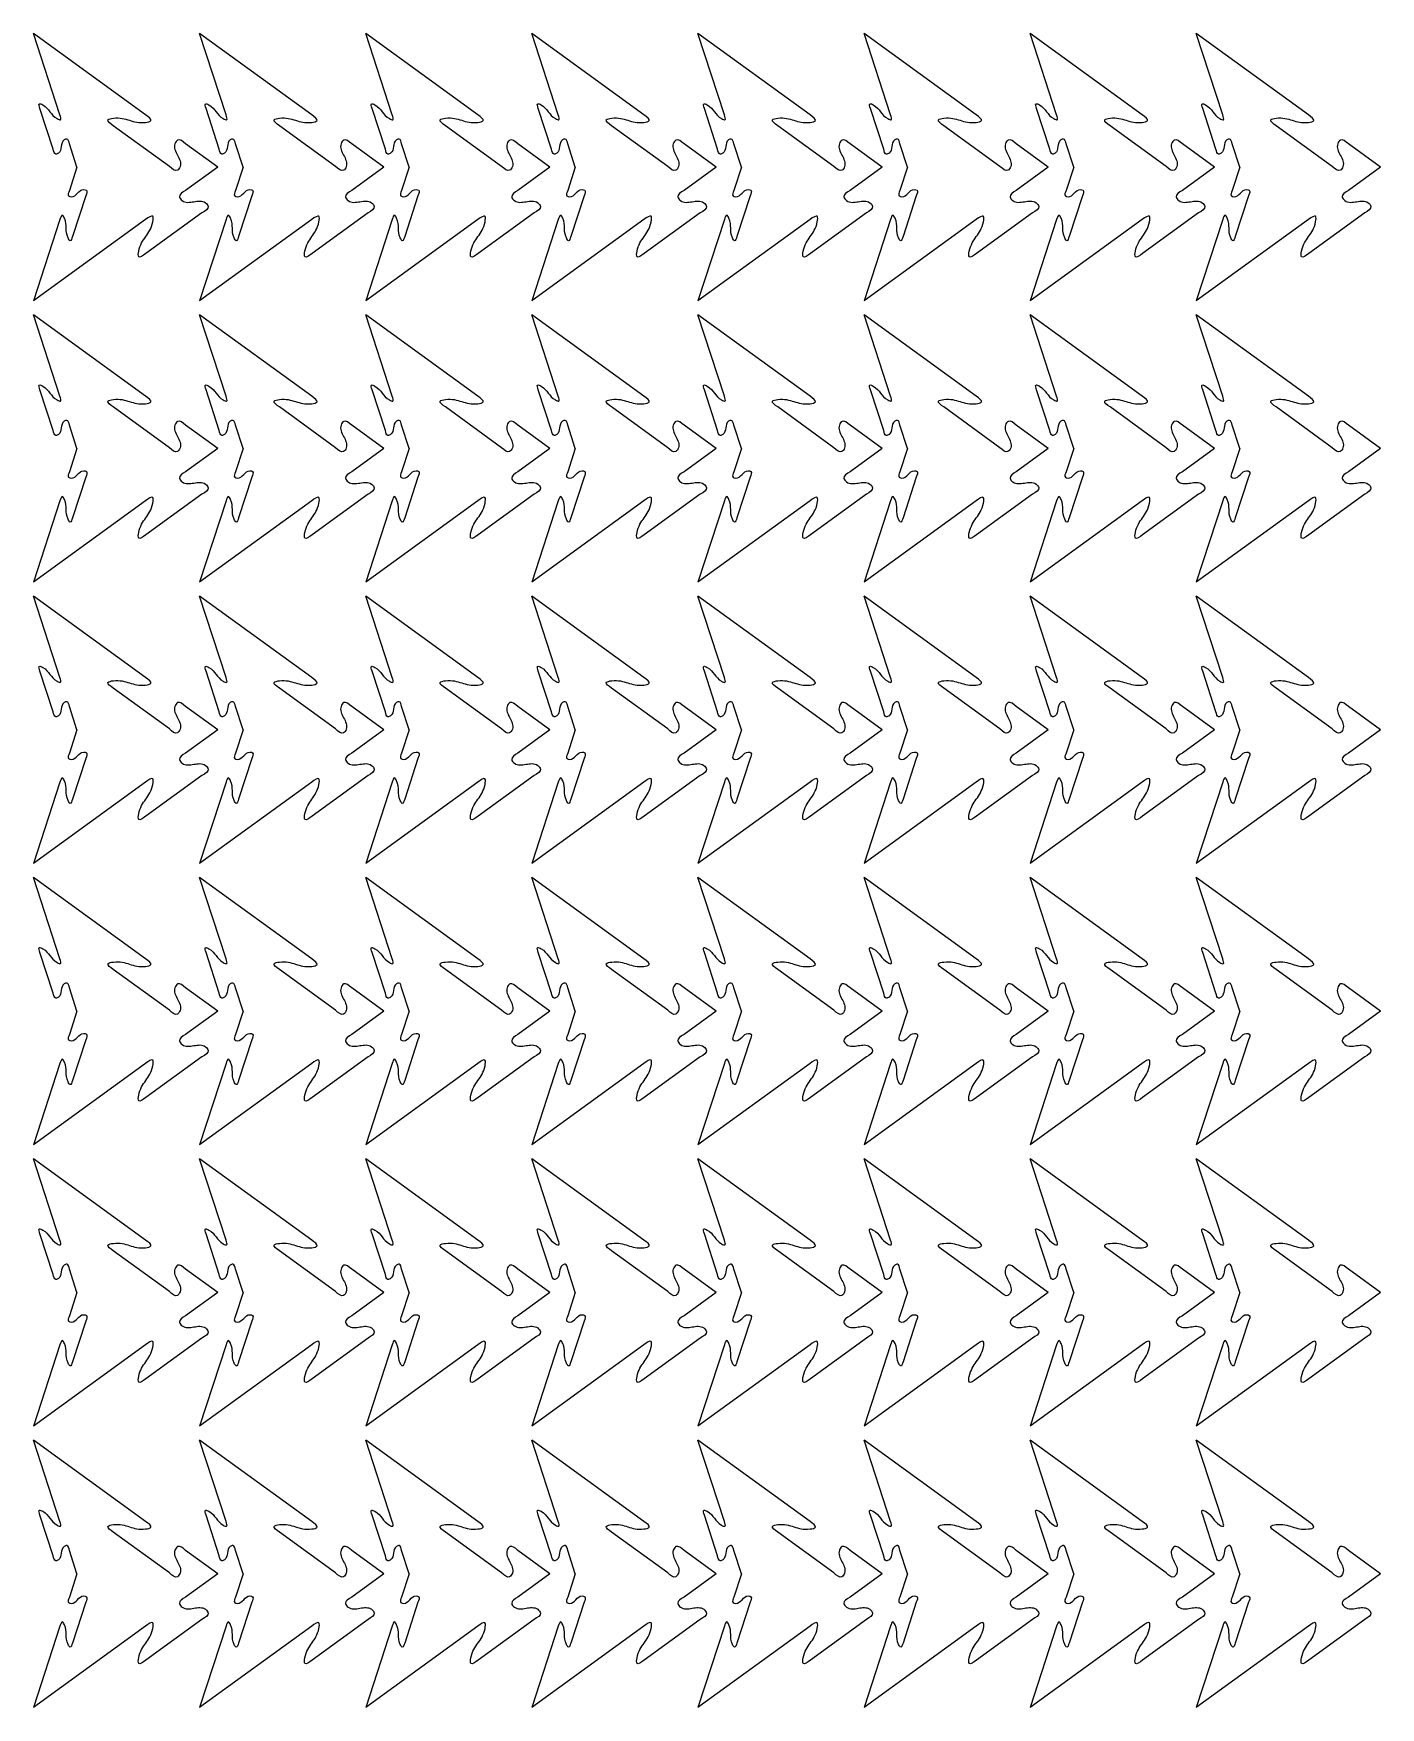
# Model space of a CAD drawing. Extents: x 14 to 374, y -227 to 221.
import ezdxf

# ---------------------------------------------------------------- set-up
doc = ezdxf.new("R2010")
doc.units = 0
doc.layers.get('0').update_dxf_attribs({"linetype": 'CONTINUOUS'})

msp = doc.modelspace()

# ---------------------------------------------------------------- linework, layer by layer
at = {"color": 7}
for points in [[(21.291042, 198.822551), (14.216716, 220.595098)], [(44.184048, 198.822551), (14.216716, 220.595098)], [(21.291042, 198.822551), (14.216716, 220.595098)], [(44.184048, 198.822551), (14.216716, 220.595098)], [(65.6915, 198.822551), (58.617174, 220.595098)], [(88.584506, 198.822551), (58.617174, 220.595098)], [(110.091959, 198.822551), (103.017633, 220.595098)], [(132.984965, 198.822551), (103.017633, 220.595098)], [(154.492412, 198.822551), (147.418086, 220.595098)], [(177.385418, 198.822551), (147.418086, 220.595098)], [(198.892872, 198.822551), (191.818546, 220.595098)], [(221.785878, 198.822551), (191.818546, 220.595098)], [(243.293332, 198.822551), (236.219006, 220.595098)], [(266.186338, 198.822551), (236.219006, 220.595098)], [(287.693792, 198.822551), (280.619466, 220.595098)], [(310.586798, 198.822551), (280.619466, 220.595098)], [(332.094252, 198.822551), (325.019926, 220.595098)], [(354.987258, 198.822551), (325.019926, 220.595098)], [(19.46308, 189.631776), (15.925919, 200.518054)], [(19.46308, 189.631776), (15.925919, 200.518054)], [(63.863538, 189.631776), (60.326377, 200.518054)], [(108.263997, 189.631776), (104.726836, 200.518054)], [(152.66445, 189.631776), (149.127289, 200.518054)], [(197.06491, 189.631776), (193.527749, 200.518054)], [(241.46537, 189.631776), (237.928209, 200.518054)], [(285.86583, 189.631776), (282.328669, 200.518054)], [(330.26629, 189.631776), (326.729129, 200.518054)], [(50.532167, 185.053175), (35.548498, 195.93945)], [(50.532167, 185.053175), (35.548498, 195.93945)], [(94.932625, 185.053175), (79.948956, 195.93945)], [(139.333084, 185.053175), (124.349415, 195.93945)], [(183.733537, 185.053175), (168.749868, 195.93945)], [(228.133997, 185.053175), (213.150328, 195.93945)], [(272.534457, 185.053175), (257.550788, 195.93945)], [(316.934917, 185.053175), (301.951248, 195.93945)], [(361.335377, 185.053175), (346.351708, 195.93945)], [(25.838827, 184.825916), (23.817593, 191.046643)], [(25.838827, 184.825916), (23.817593, 191.046643)], [(63.448773, 184.825916), (54.886674, 191.046643)], [(63.448773, 184.825916), (54.886674, 191.046643)], [(70.239285, 184.825916), (68.218051, 191.046643)], [(107.849231, 184.825916), (99.287132, 191.046643)], [(114.639744, 184.825916), (112.61851, 191.046643)], [(152.24969, 184.825916), (143.687591, 191.046643)], [(159.040197, 184.825916), (157.018963, 191.046643)], [(196.650143, 184.825916), (188.088044, 191.046643)], [(203.440657, 184.825916), (201.419423, 191.046643)], [(241.050603, 184.825916), (232.488504, 191.046643)], [(247.841117, 184.825916), (245.819883, 191.046643)], [(285.451063, 184.825916), (276.888964, 191.046643)], [(292.241577, 184.825916), (290.220343, 191.046643)], [(329.851523, 184.825916), (321.289424, 191.046643)], [(336.642037, 184.825916), (334.620803, 191.046643)], [(374.251983, 184.825916), (365.689884, 191.046643)], [(25.838827, 184.825916), (23.817593, 178.605189)], [(25.838827, 184.825916), (23.817593, 178.605189)], [(63.448773, 184.825916), (54.886674, 178.605189)], [(63.448773, 184.825916), (54.886674, 178.605189)], [(70.239285, 184.825916), (68.218051, 178.605189)], [(107.849231, 184.825916), (99.287132, 178.605189)], [(114.639744, 184.825916), (112.61851, 178.605189)], [(152.24969, 184.825916), (143.687591, 178.605189)], [(159.040197, 184.825916), (157.018963, 178.605189)], [(196.650143, 184.825916), (188.088044, 178.605189)], [(203.440657, 184.825916), (201.419423, 178.605189)], [(241.050603, 184.825916), (232.488504, 178.605189)], [(247.841117, 184.825916), (245.819883, 178.605189)], [(285.451063, 184.825916), (276.888964, 178.605189)], [(292.241577, 184.825916), (290.220343, 178.605189)], [(329.851523, 184.825916), (321.289424, 178.605189)], [(336.642037, 184.825916), (334.620803, 178.605189)], [(374.251983, 184.825916), (365.689884, 178.605189)], [(28.172097, 177.190324), (24.634936, 166.304048)], [(28.172097, 177.190324), (24.634936, 166.304048)], [(72.572555, 177.190324), (69.035394, 166.304048)], [(116.973014, 177.190324), (113.435853, 166.304048)], [(161.373467, 177.190324), (157.836306, 166.304048)], [(205.773927, 177.190324), (202.236766, 166.304048)], [(250.174387, 177.190324), (246.637226, 166.304048)], [(294.574847, 177.190324), (291.037686, 166.304048)], [(338.975307, 177.190324), (335.438146, 166.304048)], [(21.291042, 170.829281), (14.216716, 149.056736)], [(44.184048, 170.829281), (14.216716, 149.056736)], [(21.291042, 170.829281), (14.216716, 149.056736)], [(44.184048, 170.829281), (14.216716, 149.056736)], [(59.241181, 172.611723), (44.25751, 161.72545)], [(59.241181, 172.611723), (44.25751, 161.72545)], [(65.6915, 170.829281), (58.617174, 149.056736)], [(88.584506, 170.829281), (58.617174, 149.056736)], [(103.641639, 172.611723), (88.657968, 161.72545)], [(110.091959, 170.829281), (103.017633, 149.056736)], [(132.984965, 170.829281), (103.017633, 149.056736)], [(148.042098, 172.611723), (133.058427, 161.72545)], [(154.492412, 170.829281), (147.418086, 149.056736)], [(177.385418, 170.829281), (147.418086, 149.056736)], [(192.442551, 172.611723), (177.45888, 161.72545)], [(198.892872, 170.829281), (191.818546, 149.056736)], [(221.785878, 170.829281), (191.818546, 149.056736)], [(236.843011, 172.611723), (221.85934, 161.72545)], [(243.293332, 170.829281), (236.219006, 149.056736)], [(266.186338, 170.829281), (236.219006, 149.056736)], [(281.243471, 172.611723), (266.2598, 161.72545)], [(287.693792, 170.829281), (280.619466, 149.056736)], [(310.586798, 170.829281), (280.619466, 149.056736)], [(325.643931, 172.611723), (310.66026, 161.72545)], [(332.094252, 170.829281), (325.019926, 149.056736)], [(354.987258, 170.829281), (325.019926, 149.056736)], [(370.044391, 172.611723), (355.06072, 161.72545)], [(21.291042, 123.594894), (14.216716, 145.367441)], [(44.184048, 123.594894), (14.216716, 145.367441)], [(65.6915, 123.594894), (58.617174, 145.367441)], [(88.584506, 123.594894), (58.617174, 145.367441)], [(110.091959, 123.594894), (103.017633, 145.367441)], [(132.984965, 123.594894), (103.017633, 145.367441)], [(154.492412, 123.594894), (147.418086, 145.367441)], [(177.385418, 123.594894), (147.418086, 145.367441)], [(198.892872, 123.594894), (191.818546, 145.367441)], [(221.785878, 123.594894), (191.818546, 145.367441)], [(243.293332, 123.594894), (236.219006, 145.367441)], [(266.186338, 123.594894), (236.219006, 145.367441)], [(287.693792, 123.594894), (280.619466, 145.367441)], [(310.586798, 123.594894), (280.619466, 145.367441)], [(332.094252, 123.594894), (325.019926, 145.367441)], [(354.987258, 123.594894), (325.019926, 145.367441)], [(19.46308, 114.404119), (15.925919, 125.290397)], [(63.863538, 114.404119), (60.326377, 125.290397)], [(108.263997, 114.404119), (104.726836, 125.290397)], [(152.66445, 114.404119), (149.127289, 125.290397)], [(197.06491, 114.404119), (193.527749, 125.290397)], [(241.46537, 114.404119), (237.928209, 125.290397)], [(285.86583, 114.404119), (282.328669, 125.290397)], [(330.26629, 114.404119), (326.729129, 125.290397)], [(50.532167, 109.825518), (35.548498, 120.711793)], [(94.932625, 109.825518), (79.948956, 120.711793)], [(139.333084, 109.825518), (124.349415, 120.711793)], [(183.733537, 109.825518), (168.749868, 120.711793)], [(228.133997, 109.825518), (213.150328, 120.711793)], [(272.534457, 109.825518), (257.550788, 120.711793)], [(316.934917, 109.825518), (301.951248, 120.711793)], [(361.335377, 109.825518), (346.351708, 120.711793)], [(25.838827, 109.598259), (23.817593, 115.818986)], [(63.448773, 109.598259), (54.886674, 115.818986)], [(70.239285, 109.598259), (68.218051, 115.818986)], [(107.849231, 109.598259), (99.287132, 115.818986)], [(114.639744, 109.598259), (112.61851, 115.818986)], [(152.24969, 109.598259), (143.687591, 115.818986)], [(159.040197, 109.598259), (157.018963, 115.818986)], [(196.650143, 109.598259), (188.088044, 115.818986)], [(203.440657, 109.598259), (201.419423, 115.818986)], [(241.050603, 109.598259), (232.488504, 115.818986)], [(247.841117, 109.598259), (245.819883, 115.818986)], [(285.451063, 109.598259), (276.888964, 115.818986)], [(292.241577, 109.598259), (290.220343, 115.818986)], [(329.851523, 109.598259), (321.289424, 115.818986)], [(336.642037, 109.598259), (334.620803, 115.818986)], [(374.251983, 109.598259), (365.689884, 115.818986)], [(25.838827, 109.598259), (23.817593, 103.377532)], [(63.448773, 109.598259), (54.886674, 103.377532)], [(70.239285, 109.598259), (68.218051, 103.377532)], [(107.849231, 109.598259), (99.287132, 103.377532)], [(114.639744, 109.598259), (112.61851, 103.377532)], [(152.24969, 109.598259), (143.687591, 103.377532)], [(159.040197, 109.598259), (157.018963, 103.377532)], [(196.650143, 109.598259), (188.088044, 103.377532)], [(203.440657, 109.598259), (201.419423, 103.377532)], [(241.050603, 109.598259), (232.488504, 103.377532)], [(247.841117, 109.598259), (245.819883, 103.377532)], [(285.451063, 109.598259), (276.888964, 103.377532)], [(292.241577, 109.598259), (290.220343, 103.377532)], [(329.851523, 109.598259), (321.289424, 103.377532)], [(336.642037, 109.598259), (334.620803, 103.377532)], [(374.251983, 109.598259), (365.689884, 103.377532)], [(28.172097, 101.962667), (24.634936, 91.076391)], [(72.572555, 101.962667), (69.035394, 91.076391)], [(116.973014, 101.962667), (113.435853, 91.076391)], [(161.373467, 101.962667), (157.836306, 91.076391)], [(205.773927, 101.962667), (202.236766, 91.076391)], [(250.174387, 101.962667), (246.637226, 91.076391)], [(294.574847, 101.962667), (291.037686, 91.076391)], [(338.975307, 101.962667), (335.438146, 91.076391)], [(21.291042, 95.601624), (14.216716, 73.829079)], [(44.184048, 95.601624), (14.216716, 73.829079)], [(59.241181, 97.384066), (44.25751, 86.497793)], [(65.6915, 95.601624), (58.617174, 73.829079)], [(88.584506, 95.601624), (58.617174, 73.829079)], [(103.641639, 97.384066), (88.657968, 86.497793)], [(110.091959, 95.601624), (103.017633, 73.829079)], [(132.984965, 95.601624), (103.017633, 73.829079)], [(148.042098, 97.384066), (133.058427, 86.497793)], [(154.492412, 95.601624), (147.418086, 73.829079)], [(177.385418, 95.601624), (147.418086, 73.829079)], [(192.442551, 97.384066), (177.45888, 86.497793)], [(198.892872, 95.601624), (191.818546, 73.829079)], [(221.785878, 95.601624), (191.818546, 73.829079)], [(236.843011, 97.384066), (221.85934, 86.497793)], [(243.293332, 95.601624), (236.219006, 73.829079)], [(266.186338, 95.601624), (236.219006, 73.829079)], [(281.243471, 97.384066), (266.2598, 86.497793)], [(287.693792, 95.601624), (280.619466, 73.829079)], [(310.586798, 95.601624), (280.619466, 73.829079)], [(325.643931, 97.384066), (310.66026, 86.497793)], [(332.094252, 95.601624), (325.019926, 73.829079)], [(354.987258, 95.601624), (325.019926, 73.829079)], [(370.044391, 97.384066), (355.06072, 86.497793)], [(21.291042, 48.367241), (14.216716, 70.139788)], [(44.184048, 48.367241), (14.216716, 70.139788)], [(65.6915, 48.367241), (58.617174, 70.139788)], [(88.584506, 48.367241), (58.617174, 70.139788)], [(110.091959, 48.367241), (103.017633, 70.139788)], [(132.984965, 48.367241), (103.017633, 70.139788)], [(154.492412, 48.367241), (147.418086, 70.139788)], [(177.385418, 48.367241), (147.418086, 70.139788)], [(198.892872, 48.367241), (191.818546, 70.139788)], [(221.785878, 48.367241), (191.818546, 70.139788)], [(243.293332, 48.367241), (236.219006, 70.139788)], [(266.186338, 48.367241), (236.219006, 70.139788)], [(287.693792, 48.367241), (280.619466, 70.139788)], [(310.586798, 48.367241), (280.619466, 70.139788)], [(332.094252, 48.367241), (325.019926, 70.139788)], [(354.987258, 48.367241), (325.019926, 70.139788)], [(19.46308, 39.176466), (15.925919, 50.062744)], [(63.863538, 39.176466), (60.326377, 50.062744)], [(108.263997, 39.176466), (104.726836, 50.062744)], [(152.66445, 39.176466), (149.127289, 50.062744)], [(197.06491, 39.176466), (193.527749, 50.062744)], [(241.46537, 39.176466), (237.928209, 50.062744)], [(285.86583, 39.176466), (282.328669, 50.062744)], [(330.26629, 39.176466), (326.729129, 50.062744)], [(50.532167, 34.597865), (35.548498, 45.48414)], [(94.932625, 34.597865), (79.948956, 45.48414)], [(139.333084, 34.597865), (124.349415, 45.48414)], [(183.733537, 34.597865), (168.749868, 45.48414)], [(228.133997, 34.597865), (213.150328, 45.48414)], [(272.534457, 34.597865), (257.550788, 45.48414)], [(316.934917, 34.597865), (301.951248, 45.48414)], [(361.335377, 34.597865), (346.351708, 45.48414)], [(25.838827, 34.370606), (23.817593, 40.591333)], [(63.448773, 34.370606), (54.886674, 40.591333)], [(70.239285, 34.370606), (68.218051, 40.591333)], [(107.849231, 34.370606), (99.287132, 40.591333)], [(114.639744, 34.370606), (112.61851, 40.591333)], [(152.24969, 34.370606), (143.687591, 40.591333)], [(159.040197, 34.370606), (157.018963, 40.591333)], [(196.650143, 34.370606), (188.088044, 40.591333)], [(203.440657, 34.370606), (201.419423, 40.591333)], [(241.050603, 34.370606), (232.488504, 40.591333)], [(247.841117, 34.370606), (245.819883, 40.591333)], [(285.451063, 34.370606), (276.888964, 40.591333)], [(292.241577, 34.370606), (290.220343, 40.591333)], [(329.851523, 34.370606), (321.289424, 40.591333)], [(336.642037, 34.370606), (334.620803, 40.591333)], [(374.251983, 34.370606), (365.689884, 40.591333)], [(25.838827, 34.370606), (23.817593, 28.149879)], [(63.448773, 34.370606), (54.886674, 28.149879)], [(70.239285, 34.370606), (68.218051, 28.149879)], [(107.849231, 34.370606), (99.287132, 28.149879)], [(114.639744, 34.370606), (112.61851, 28.149879)], [(152.24969, 34.370606), (143.687591, 28.149879)], [(159.040197, 34.370606), (157.018963, 28.149879)], [(196.650143, 34.370606), (188.088044, 28.149879)], [(203.440657, 34.370606), (201.419423, 28.149879)], [(241.050603, 34.370606), (232.488504, 28.149879)], [(247.841117, 34.370606), (245.819883, 28.149879)], [(285.451063, 34.370606), (276.888964, 28.149879)], [(292.241577, 34.370606), (290.220343, 28.149879)], [(329.851523, 34.370606), (321.289424, 28.149879)], [(336.642037, 34.370606), (334.620803, 28.149879)], [(374.251983, 34.370606), (365.689884, 28.149879)], [(28.172097, 26.735014), (24.634936, 15.848738)], [(72.572555, 26.735014), (69.035394, 15.848738)], [(116.973014, 26.735014), (113.435853, 15.848738)], [(161.373467, 26.735014), (157.836306, 15.848738)], [(205.773927, 26.735014), (202.236766, 15.848738)], [(250.174387, 26.735014), (246.637226, 15.848738)], [(294.574847, 26.735014), (291.037686, 15.848738)], [(338.975307, 26.735014), (335.438146, 15.848738)], [(21.291042, 20.373971), (14.216716, -1.398574)], [(44.184048, 20.373971), (14.216716, -1.398574)], [(59.241181, 22.156413), (44.25751, 11.27014)], [(65.6915, 20.373971), (58.617174, -1.398574)], [(88.584506, 20.373971), (58.617174, -1.398574)], [(103.641639, 22.156413), (88.657968, 11.27014)], [(110.091959, 20.373971), (103.017633, -1.398574)], [(132.984965, 20.373971), (103.017633, -1.398574)], [(148.042098, 22.156413), (133.058427, 11.27014)], [(154.492412, 20.373971), (147.418086, -1.398574)], [(177.385418, 20.373971), (147.418086, -1.398574)], [(192.442551, 22.156413), (177.45888, 11.27014)], [(198.892872, 20.373971), (191.818546, -1.398574)], [(221.785878, 20.373971), (191.818546, -1.398574)], [(236.843011, 22.156413), (221.85934, 11.27014)], [(243.293332, 20.373971), (236.219006, -1.398574)], [(266.186338, 20.373971), (236.219006, -1.398574)], [(281.243471, 22.156413), (266.2598, 11.27014)], [(287.693792, 20.373971), (280.619466, -1.398574)], [(310.586798, 20.373971), (280.619466, -1.398574)], [(325.643931, 22.156413), (310.66026, 11.27014)], [(332.094252, 20.373971), (325.019926, -1.398574)], [(354.987258, 20.373971), (325.019926, -1.398574)], [(370.044391, 22.156413), (355.06072, 11.27014)], [(21.291042, -26.860419), (14.216716, -5.087872)], [(44.184048, -26.860419), (14.216716, -5.087872)], [(65.6915, -26.860419), (58.617174, -5.087872)], [(88.584506, -26.860419), (58.617174, -5.087872)], [(110.091959, -26.860419), (103.017633, -5.087872)], [(132.984965, -26.860419), (103.017633, -5.087872)], [(154.492412, -26.860419), (147.418086, -5.087872)], [(177.385418, -26.860419), (147.418086, -5.087872)], [(198.892872, -26.860419), (191.818546, -5.087872)], [(221.785878, -26.860419), (191.818546, -5.087872)], [(243.293332, -26.860419), (236.219006, -5.087872)], [(266.186338, -26.860419), (236.219006, -5.087872)], [(287.693792, -26.860419), (280.619466, -5.087872)], [(310.586798, -26.860419), (280.619466, -5.087872)], [(332.094252, -26.860419), (325.019926, -5.087872)], [(354.987258, -26.860419), (325.019926, -5.087872)], [(19.46308, -36.051194), (15.925919, -25.164916)], [(63.863538, -36.051194), (60.326377, -25.164916)], [(108.263997, -36.051194), (104.726836, -25.164916)], [(152.66445, -36.051194), (149.127289, -25.164916)], [(197.06491, -36.051194), (193.527749, -25.164916)], [(241.46537, -36.051194), (237.928209, -25.164916)], [(285.86583, -36.051194), (282.328669, -25.164916)], [(330.26629, -36.051194), (326.729129, -25.164916)], [(50.532167, -40.629795), (35.548498, -29.74352)], [(94.932625, -40.629795), (79.948956, -29.74352)], [(139.333084, -40.629795), (124.349415, -29.74352)], [(183.733537, -40.629795), (168.749868, -29.74352)], [(228.133997, -40.629795), (213.150328, -29.74352)], [(272.534457, -40.629795), (257.550788, -29.74352)], [(316.934917, -40.629795), (301.951248, -29.74352)], [(361.335377, -40.629795), (346.351708, -29.74352)], [(25.838827, -40.857054), (23.817593, -34.636327)], [(63.448773, -40.857054), (54.886674, -34.636327)], [(70.239285, -40.857054), (68.218051, -34.636327)], [(107.849231, -40.857054), (99.287132, -34.636327)], [(114.639744, -40.857054), (112.61851, -34.636327)], [(152.24969, -40.857054), (143.687591, -34.636327)], [(159.040197, -40.857054), (157.018963, -34.636327)], [(196.650143, -40.857054), (188.088044, -34.636327)], [(203.440657, -40.857054), (201.419423, -34.636327)], [(241.050603, -40.857054), (232.488504, -34.636327)], [(247.841117, -40.857054), (245.819883, -34.636327)], [(285.451063, -40.857054), (276.888964, -34.636327)], [(292.241577, -40.857054), (290.220343, -34.636327)], [(329.851523, -40.857054), (321.289424, -34.636327)], [(336.642037, -40.857054), (334.620803, -34.636327)], [(374.251983, -40.857054), (365.689884, -34.636327)], [(25.838827, -40.857054), (23.817593, -47.077781)], [(63.448773, -40.857054), (54.886674, -47.077781)], [(70.239285, -40.857054), (68.218051, -47.077781)], [(107.849231, -40.857054), (99.287132, -47.077781)], [(114.639744, -40.857054), (112.61851, -47.077781)], [(152.24969, -40.857054), (143.687591, -47.077781)], [(159.040197, -40.857054), (157.018963, -47.077781)], [(196.650143, -40.857054), (188.088044, -47.077781)], [(203.440657, -40.857054), (201.419423, -47.077781)], [(241.050603, -40.857054), (232.488504, -47.077781)], [(247.841117, -40.857054), (245.819883, -47.077781)], [(285.451063, -40.857054), (276.888964, -47.077781)], [(292.241577, -40.857054), (290.220343, -47.077781)], [(329.851523, -40.857054), (321.289424, -47.077781)], [(336.642037, -40.857054), (334.620803, -47.077781)], [(374.251983, -40.857054), (365.689884, -47.077781)], [(28.172097, -48.492646), (24.634936, -59.378922)], [(72.572555, -48.492646), (69.035394, -59.378922)], [(116.973014, -48.492646), (113.435853, -59.378922)], [(161.373467, -48.492646), (157.836306, -59.378922)], [(205.773927, -48.492646), (202.236766, -59.378922)], [(250.174387, -48.492646), (246.637226, -59.378922)], [(294.574847, -48.492646), (291.037686, -59.378922)], [(338.975307, -48.492646), (335.438146, -59.378922)], [(59.241181, -53.071247), (44.25751, -63.95752)], [(103.641639, -53.071247), (88.657968, -63.95752)], [(148.042098, -53.071247), (133.058427, -63.95752)], [(192.442551, -53.071247), (177.45888, -63.95752)], [(236.843011, -53.071247), (221.85934, -63.95752)], [(281.243471, -53.071247), (266.2598, -63.95752)], [(325.643931, -53.071247), (310.66026, -63.95752)], [(370.044391, -53.071247), (355.06072, -63.95752)], [(21.291042, -54.853689), (14.216716, -76.626234)], [(44.184048, -54.853689), (14.216716, -76.626234)], [(65.6915, -54.853689), (58.617174, -76.626234)], [(88.584506, -54.853689), (58.617174, -76.626234)], [(110.091959, -54.853689), (103.017633, -76.626234)], [(132.984965, -54.853689), (103.017633, -76.626234)], [(154.492412, -54.853689), (147.418086, -76.626234)], [(177.385418, -54.853689), (147.418086, -76.626234)], [(198.892872, -54.853689), (191.818546, -76.626234)], [(221.785878, -54.853689), (191.818546, -76.626234)], [(243.293332, -54.853689), (236.219006, -76.626234)], [(266.186338, -54.853689), (236.219006, -76.626234)], [(287.693792, -54.853689), (280.619466, -76.626234)], [(310.586798, -54.853689), (280.619466, -76.626234)], [(332.094252, -54.853689), (325.019926, -76.626234)], [(354.987258, -54.853689), (325.019926, -76.626234)], [(21.291042, -102.088079), (14.216716, -80.315532)], [(44.184048, -102.088079), (14.216716, -80.315532)], [(65.6915, -102.088079), (58.617174, -80.315532)], [(88.584506, -102.088079), (58.617174, -80.315532)], [(110.091959, -102.088079), (103.017633, -80.315532)], [(132.984965, -102.088079), (103.017633, -80.315532)], [(154.492412, -102.088079), (147.418086, -80.315532)], [(177.385418, -102.088079), (147.418086, -80.315532)], [(198.892872, -102.088079), (191.818546, -80.315532)], [(221.785878, -102.088079), (191.818546, -80.315532)], [(243.293332, -102.088079), (236.219006, -80.315532)], [(266.186338, -102.088079), (236.219006, -80.315532)], [(287.693792, -102.088079), (280.619466, -80.315532)], [(310.586798, -102.088079), (280.619466, -80.315532)], [(332.094252, -102.088079), (325.019926, -80.315532)], [(354.987258, -102.088079), (325.019926, -80.315532)], [(19.46308, -111.278854), (15.925919, -100.392576)], [(63.863538, -111.278854), (60.326377, -100.392576)], [(108.263997, -111.278854), (104.726836, -100.392576)], [(152.66445, -111.278854), (149.127289, -100.392576)], [(197.06491, -111.278854), (193.527749, -100.392576)], [(241.46537, -111.278854), (237.928209, -100.392576)], [(285.86583, -111.278854), (282.328669, -100.392576)], [(330.26629, -111.278854), (326.729129, -100.392576)], [(50.532167, -115.857455), (35.548498, -104.97118)], [(94.932625, -115.857455), (79.948956, -104.97118)], [(139.333084, -115.857455), (124.349415, -104.97118)], [(183.733537, -115.857455), (168.749868, -104.97118)], [(228.133997, -115.857455), (213.150328, -104.97118)], [(272.534457, -115.857455), (257.550788, -104.97118)], [(316.934917, -115.857455), (301.951248, -104.97118)], [(361.335377, -115.857455), (346.351708, -104.97118)], [(25.838827, -116.084714), (23.817593, -109.863987)], [(63.448773, -116.084714), (54.886674, -109.863987)], [(70.239285, -116.084714), (68.218051, -109.863987)], [(107.849231, -116.084714), (99.287132, -109.863987)], [(114.639744, -116.084714), (112.61851, -109.863987)], [(152.24969, -116.084714), (143.687591, -109.863987)], [(159.040197, -116.084714), (157.018963, -109.863987)], [(196.650143, -116.084714), (188.088044, -109.863987)], [(203.440657, -116.084714), (201.419423, -109.863987)], [(241.050603, -116.084714), (232.488504, -109.863987)], [(247.841117, -116.084714), (245.819883, -109.863987)], [(285.451063, -116.084714), (276.888964, -109.863987)], [(292.241577, -116.084714), (290.220343, -109.863987)], [(329.851523, -116.084714), (321.289424, -109.863987)], [(336.642037, -116.084714), (334.620803, -109.863987)], [(374.251983, -116.084714), (365.689884, -109.863987)], [(25.838827, -116.084714), (23.817593, -122.305441)], [(63.448773, -116.084714), (54.886674, -122.305441)], [(70.239285, -116.084714), (68.218051, -122.305441)], [(107.849231, -116.084714), (99.287132, -122.305441)], [(114.639744, -116.084714), (112.61851, -122.305441)], [(152.24969, -116.084714), (143.687591, -122.305441)], [(159.040197, -116.084714), (157.018963, -122.305441)], [(196.650143, -116.084714), (188.088044, -122.305441)], [(203.440657, -116.084714), (201.419423, -122.305441)], [(241.050603, -116.084714), (232.488504, -122.305441)], [(247.841117, -116.084714), (245.819883, -122.305441)], [(285.451063, -116.084714), (276.888964, -122.305441)], [(292.241577, -116.084714), (290.220343, -122.305441)], [(329.851523, -116.084714), (321.289424, -122.305441)], [(336.642037, -116.084714), (334.620803, -122.305441)], [(374.251983, -116.084714), (365.689884, -122.305441)], [(28.172097, -123.720306), (24.634936, -134.606582)], [(72.572555, -123.720306), (69.035394, -134.606582)], [(116.973014, -123.720306), (113.435853, -134.606582)], [(161.373467, -123.720306), (157.836306, -134.606582)], [(205.773927, -123.720306), (202.236766, -134.606582)], [(250.174387, -123.720306), (246.637226, -134.606582)], [(294.574847, -123.720306), (291.037686, -134.606582)], [(338.975307, -123.720306), (335.438146, -134.606582)], [(59.241181, -128.298907), (44.25751, -139.18518)], [(103.641639, -128.298907), (88.657968, -139.18518)], [(148.042098, -128.298907), (133.058427, -139.18518)], [(192.442551, -128.298907), (177.45888, -139.18518)], [(236.843011, -128.298907), (221.85934, -139.18518)], [(281.243471, -128.298907), (266.2598, -139.18518)], [(325.643931, -128.298907), (310.66026, -139.18518)], [(370.044391, -128.298907), (355.06072, -139.18518)], [(21.291042, -130.081349), (14.216716, -151.853894)], [(44.184048, -130.081349), (14.216716, -151.853894)], [(65.6915, -130.081349), (58.617174, -151.853894)], [(88.584506, -130.081349), (58.617174, -151.853894)], [(110.091959, -130.081349), (103.017633, -151.853894)], [(132.984965, -130.081349), (103.017633, -151.853894)], [(154.492412, -130.081349), (147.418086, -151.853894)], [(177.385418, -130.081349), (147.418086, -151.853894)], [(198.892872, -130.081349), (191.818546, -151.853894)], [(221.785878, -130.081349), (191.818546, -151.853894)], [(243.293332, -130.081349), (236.219006, -151.853894)], [(266.186338, -130.081349), (236.219006, -151.853894)], [(287.693792, -130.081349), (280.619466, -151.853894)], [(310.586798, -130.081349), (280.619466, -151.853894)], [(332.094252, -130.081349), (325.019926, -151.853894)], [(354.987258, -130.081349), (325.019926, -151.853894)], [(21.291042, -177.315729), (14.216716, -155.543182)], [(44.184048, -177.315729), (14.216716, -155.543182)], [(65.6915, -177.315729), (58.617174, -155.543182)], [(88.584506, -177.315729), (58.617174, -155.543182)], [(110.091959, -177.315729), (103.017633, -155.543182)], [(132.984965, -177.315729), (103.017633, -155.543182)], [(154.492412, -177.315729), (147.418086, -155.543182)], [(177.385418, -177.315729), (147.418086, -155.543182)], [(198.892872, -177.315729), (191.818546, -155.543182)], [(221.785878, -177.315729), (191.818546, -155.543182)], [(243.293332, -177.315729), (236.219006, -155.543182)], [(266.186338, -177.315729), (236.219006, -155.543182)], [(287.693792, -177.315729), (280.619466, -155.543182)], [(310.586798, -177.315729), (280.619466, -155.543182)], [(332.094252, -177.315729), (325.019926, -155.543182)], [(354.987258, -177.315729), (325.019926, -155.543182)], [(19.46308, -186.506504), (15.925919, -175.620226)], [(63.863538, -186.506504), (60.326377, -175.620226)], [(108.263997, -186.506504), (104.726836, -175.620226)], [(152.66445, -186.506504), (149.127289, -175.620226)], [(197.06491, -186.506504), (193.527749, -175.620226)], [(241.46537, -186.506504), (237.928209, -175.620226)], [(285.86583, -186.506504), (282.328669, -175.620226)], [(330.26629, -186.506504), (326.729129, -175.620226)], [(50.532167, -191.085105), (35.548498, -180.19883)], [(94.932625, -191.085105), (79.948956, -180.19883)], [(139.333084, -191.085105), (124.349415, -180.19883)], [(183.733537, -191.085105), (168.749868, -180.19883)], [(228.133997, -191.085105), (213.150328, -180.19883)], [(272.534457, -191.085105), (257.550788, -180.19883)], [(316.934917, -191.085105), (301.951248, -180.19883)], [(361.335377, -191.085105), (346.351708, -180.19883)], [(25.838827, -191.312364), (23.817593, -185.091637)], [(63.448773, -191.312364), (54.886674, -185.091637)], [(70.239285, -191.312364), (68.218051, -185.091637)], [(107.849231, -191.312364), (99.287132, -185.091637)], [(114.639744, -191.312364), (112.61851, -185.091637)], [(152.24969, -191.312364), (143.687591, -185.091637)], [(159.040197, -191.312364), (157.018963, -185.091637)], [(196.650143, -191.312364), (188.088044, -185.091637)], [(203.440657, -191.312364), (201.419423, -185.091637)], [(241.050603, -191.312364), (232.488504, -185.091637)], [(247.841117, -191.312364), (245.819883, -185.091637)], [(285.451063, -191.312364), (276.888964, -185.091637)], [(292.241577, -191.312364), (290.220343, -185.091637)], [(329.851523, -191.312364), (321.289424, -185.091637)], [(336.642037, -191.312364), (334.620803, -185.091637)], [(374.251983, -191.312364), (365.689884, -185.091637)], [(25.838827, -191.312364), (23.817593, -197.533091)], [(63.448773, -191.312364), (54.886674, -197.533091)], [(70.239285, -191.312364), (68.218051, -197.533091)], [(107.849231, -191.312364), (99.287132, -197.533091)], [(114.639744, -191.312364), (112.61851, -197.533091)], [(152.24969, -191.312364), (143.687591, -197.533091)], [(159.040197, -191.312364), (157.018963, -197.533091)], [(196.650143, -191.312364), (188.088044, -197.533091)], [(203.440657, -191.312364), (201.419423, -197.533091)], [(241.050603, -191.312364), (232.488504, -197.533091)], [(247.841117, -191.312364), (245.819883, -197.533091)], [(285.451063, -191.312364), (276.888964, -197.533091)], [(292.241577, -191.312364), (290.220343, -197.533091)], [(329.851523, -191.312364), (321.289424, -197.533091)], [(336.642037, -191.312364), (334.620803, -197.533091)], [(374.251983, -191.312364), (365.689884, -197.533091)], [(28.172097, -198.947956), (24.634936, -209.834232)], [(72.572555, -198.947956), (69.035394, -209.834232)], [(116.973014, -198.947956), (113.435853, -209.834232)], [(161.373467, -198.947956), (157.836306, -209.834232)], [(205.773927, -198.947956), (202.236766, -209.834232)], [(250.174387, -198.947956), (246.637226, -209.834232)], [(294.574847, -198.947956), (291.037686, -209.834232)], [(338.975307, -198.947956), (335.438146, -209.834232)], [(21.291042, -205.308999), (14.216716, -227.081544)], [(44.184048, -205.308999), (14.216716, -227.081544)], [(59.241181, -203.526557), (44.25751, -214.41283)], [(65.6915, -205.308999), (58.617174, -227.081544)], [(88.584506, -205.308999), (58.617174, -227.081544)], [(103.641639, -203.526557), (88.657968, -214.41283)], [(110.091959, -205.308999), (103.017633, -227.081544)], [(132.984965, -205.308999), (103.017633, -227.081544)], [(148.042098, -203.526557), (133.058427, -214.41283)], [(154.492412, -205.308999), (147.418086, -227.081544)], [(177.385418, -205.308999), (147.418086, -227.081544)], [(192.442551, -203.526557), (177.45888, -214.41283)], [(198.892872, -205.308999), (191.818546, -227.081544)], [(221.785878, -205.308999), (191.818546, -227.081544)], [(236.843011, -203.526557), (221.85934, -214.41283)], [(243.293332, -205.308999), (236.219006, -227.081544)], [(266.186338, -205.308999), (236.219006, -227.081544)], [(281.243471, -203.526557), (266.2598, -214.41283)], [(287.693792, -205.308999), (280.619466, -227.081544)], [(310.586798, -205.308999), (280.619466, -227.081544)], [(325.643931, -203.526557), (310.66026, -214.41283)], [(332.094252, -205.308999), (325.019926, -227.081544)], [(354.987258, -205.308999), (325.019926, -227.081544)], [(370.044391, -203.526557), (355.06072, -214.41283)]]:
    msp.add_lwpolyline(points, dxfattribs=at)
at = {"color": 1}
for points, knots in [([(15.925683, 200.517824), (15.733503, 201.107677), (15.402374, 202.124003), (17.453449, 201.216039), (18.608292, 199.670055), (19.763217, 198.124181), (21.814354, 197.216195), (21.483136, 198.23252), (21.290904, 198.822374)], [0, 0, 0, 0, 1.297049, 2.234838, 4.917444, 7.600135, 8.537924, 9.834986, 9.834986, 9.834986, 9.834986]), ([(15.925683, 200.517824), (15.733503, 201.107677), (15.402374, 202.124003), (17.453449, 201.216039), (18.608292, 199.670055), (19.763217, 198.124181), (21.814354, 197.216195), (21.483136, 198.23252), (21.290904, 198.822374)], [0, 0, 0, 0, 1.297049, 2.234838, 4.917444, 7.600135, 8.537924, 9.834986, 9.834986, 9.834986, 9.834986]), ([(60.326141, 200.517824), (60.133961, 201.107677), (59.802832, 202.124003), (61.853907, 201.216039), (63.00875, 199.670055), (64.163675, 198.124181), (66.214812, 197.216195), (65.883594, 198.23252), (65.691362, 198.822374)], [0, 0, 0, 0, 1.297049, 2.234838, 4.917444, 7.600135, 8.537924, 9.834986, 9.834986, 9.834986, 9.834986]), ([(104.7266, 200.517824), (104.53442, 201.107677), (104.203291, 202.124003), (106.254366, 201.216039), (107.409209, 199.670055), (108.564134, 198.124181), (110.615271, 197.216195), (110.284053, 198.23252), (110.091821, 198.822374)], [0, 0, 0, 0, 1.297049, 2.234838, 4.917444, 7.600135, 8.537924, 9.834986, 9.834986, 9.834986, 9.834986]), ([(149.127053, 200.517824), (148.934873, 201.107677), (148.603744, 202.124003), (150.654819, 201.216039), (151.809662, 199.670055), (152.964587, 198.124181), (155.015724, 197.216195), (154.684506, 198.23252), (154.492274, 198.822374)], [0, 0, 0, 0, 1.297049, 2.234838, 4.917444, 7.600135, 8.537924, 9.834986, 9.834986, 9.834986, 9.834986]), ([(193.527513, 200.517824), (193.335333, 201.107677), (193.004204, 202.124003), (195.055279, 201.216039), (196.210122, 199.670055), (197.365047, 198.124181), (199.416184, 197.216195), (199.084966, 198.23252), (198.892734, 198.822374)], [0, 0, 0, 0, 1.297049, 2.234838, 4.917444, 7.600135, 8.537924, 9.834986, 9.834986, 9.834986, 9.834986]), ([(237.927973, 200.517824), (237.735793, 201.107677), (237.404664, 202.124003), (239.455739, 201.216039), (240.610582, 199.670055), (241.765507, 198.124181), (243.816644, 197.216195), (243.485426, 198.23252), (243.293194, 198.822374)], [0, 0, 0, 0, 1.297049, 2.234838, 4.917444, 7.600135, 8.537924, 9.834986, 9.834986, 9.834986, 9.834986]), ([(282.328433, 200.517824), (282.136253, 201.107677), (281.805124, 202.124003), (283.856199, 201.216039), (285.011042, 199.670055), (286.165967, 198.124181), (288.217104, 197.216195), (287.885886, 198.23252), (287.693654, 198.822374)], [0, 0, 0, 0, 1.297049, 2.234838, 4.917444, 7.600135, 8.537924, 9.834986, 9.834986, 9.834986, 9.834986]), ([(326.728893, 200.517824), (326.536713, 201.107677), (326.205584, 202.124003), (328.256659, 201.216039), (329.411502, 199.670055), (330.566427, 198.124181), (332.617564, 197.216195), (332.286346, 198.23252), (332.094114, 198.822374)], [0, 0, 0, 0, 1.297049, 2.234838, 4.917444, 7.600135, 8.537924, 9.834986, 9.834986, 9.834986, 9.834986]), ([(35.548241, 195.93921), (34.735702, 196.52853), (33.335643, 197.543968), (36.884166, 198.306132), (38.59705, 197.774699), (39.866241, 197.380924)], [0, 0, 0, 0, 2.098619, 3.616061, 7.95672, 7.95672, 7.95672, 7.95672]), ([(35.548241, 195.93921), (34.735702, 196.52853), (33.335643, 197.543968), (36.884166, 198.306132), (38.59705, 197.774699), (39.866241, 197.380924)], [0, 0, 0, 0, 2.098619, 3.616061, 7.95672, 7.95672, 7.95672, 7.95672]), ([(79.948699, 195.93921), (79.13616, 196.52853), (77.736101, 197.543968), (81.284624, 198.306132), (82.997508, 197.774699), (84.266699, 197.380924)], [0, 0, 0, 0, 2.098619, 3.616061, 7.95672, 7.95672, 7.95672, 7.95672]), ([(124.349158, 195.93921), (123.536619, 196.52853), (122.13656, 197.543968), (125.685083, 198.306132), (127.397967, 197.774699), (128.667158, 197.380924)], [0, 0, 0, 0, 2.098619, 3.616061, 7.95672, 7.95672, 7.95672, 7.95672]), ([(168.749611, 195.93921), (167.937072, 196.52853), (166.537013, 197.543968), (170.085536, 198.306132), (171.79842, 197.774699), (173.067611, 197.380924)], [0, 0, 0, 0, 2.098619, 3.616061, 7.95672, 7.95672, 7.95672, 7.95672]), ([(213.150071, 195.93921), (212.337532, 196.52853), (210.937473, 197.543968), (214.485996, 198.306132), (216.19888, 197.774699), (217.468071, 197.380924)], [0, 0, 0, 0, 2.098619, 3.616061, 7.95672, 7.95672, 7.95672, 7.95672]), ([(257.550531, 195.93921), (256.737992, 196.52853), (255.337933, 197.543968), (258.886456, 198.306132), (260.59934, 197.774699), (261.868531, 197.380924)], [0, 0, 0, 0, 2.098619, 3.616061, 7.95672, 7.95672, 7.95672, 7.95672]), ([(301.950991, 195.93921), (301.138452, 196.52853), (299.738393, 197.543968), (303.286916, 198.306132), (304.9998, 197.774699), (306.268991, 197.380924)], [0, 0, 0, 0, 2.098619, 3.616061, 7.95672, 7.95672, 7.95672, 7.95672]), ([(346.351451, 195.93921), (345.538912, 196.52853), (344.138853, 197.543968), (347.687376, 198.306132), (349.40026, 197.774699), (350.669451, 197.380924)], [0, 0, 0, 0, 2.098619, 3.616061, 7.95672, 7.95672, 7.95672, 7.95672]), ([(23.81741, 191.046535), (23.680377, 191.664893), (23.472476, 192.603034), (21.88509, 191.986958), (21.640145, 190.339103), (21.395284, 188.691204), (19.807978, 188.075176), (19.599989, 189.013242), (19.462898, 189.631543)], [0, 0, 0, 0, 1.475602, 2.238709, 4.170201, 6.101539, 6.864646, 8.340199, 8.340199, 8.340199, 8.340199]), ([(23.81741, 191.046535), (23.680377, 191.664893), (23.472476, 192.603034), (21.88509, 191.986958), (21.640145, 190.339103), (21.395284, 188.691204), (19.807978, 188.075176), (19.599989, 189.013242), (19.462898, 189.631543)], [0, 0, 0, 0, 1.475602, 2.238709, 4.170201, 6.101539, 6.864646, 8.340199, 8.340199, 8.340199, 8.340199]), ([(54.886637, 191.046535), (54.119116, 191.725629), (52.954698, 192.755893), (51.462601, 190.439874), (52.709451, 188.04986), (53.95598, 185.659839), (52.464042, 183.343744), (51.299617, 184.373921), (50.532125, 185.052929)], [0, 0, 0, 0, 2.387681, 3.622387, 6.747469, 9.872555, 11.107332, 13.494843, 13.494843, 13.494843, 13.494843]), ([(54.886637, 191.046535), (54.119116, 191.725629), (52.954698, 192.755893), (51.462601, 190.439874), (52.709451, 188.04986), (53.95598, 185.659839), (52.464042, 183.343744), (51.299617, 184.373921), (50.532125, 185.052929)], [0, 0, 0, 0, 2.387681, 3.622387, 6.747469, 9.872555, 11.107332, 13.494843, 13.494843, 13.494843, 13.494843]), ([(68.217868, 191.046535), (68.080835, 191.664893), (67.872934, 192.603034), (66.285548, 191.986958), (66.040603, 190.339103), (65.795742, 188.691204), (64.208436, 188.075176), (64.000447, 189.013242), (63.863356, 189.631543)], [0, 0, 0, 0, 1.475602, 2.238709, 4.170201, 6.101539, 6.864646, 8.340199, 8.340199, 8.340199, 8.340199]), ([(99.287095, 191.046535), (98.519574, 191.725629), (97.355156, 192.755893), (95.863059, 190.439874), (97.109909, 188.04986), (98.356438, 185.659839), (96.8645, 183.343744), (95.700075, 184.373921), (94.932583, 185.052929)], [0, 0, 0, 0, 2.387681, 3.622387, 6.747469, 9.872555, 11.107332, 13.494843, 13.494843, 13.494843, 13.494843]), ([(112.618327, 191.046535), (112.481294, 191.664893), (112.273393, 192.603034), (110.686007, 191.986958), (110.441062, 190.339103), (110.196201, 188.691204), (108.608895, 188.075176), (108.400906, 189.013242), (108.263815, 189.631543)], [0, 0, 0, 0, 1.475602, 2.238709, 4.170201, 6.101539, 6.864646, 8.340199, 8.340199, 8.340199, 8.340199]), ([(143.687554, 191.046535), (142.920033, 191.725629), (141.755615, 192.755893), (140.263518, 190.439874), (141.510368, 188.04986), (142.756897, 185.659839), (141.264959, 183.343744), (140.100534, 184.373921), (139.333042, 185.052929)], [0, 0, 0, 0, 2.387681, 3.622387, 6.747469, 9.872555, 11.107332, 13.494843, 13.494843, 13.494843, 13.494843]), ([(157.01878, 191.046535), (156.881747, 191.664893), (156.673846, 192.603034), (155.08646, 191.986958), (154.841515, 190.339103), (154.596654, 188.691204), (153.009348, 188.075176), (152.801359, 189.013242), (152.664268, 189.631543)], [0, 0, 0, 0, 1.475602, 2.238709, 4.170201, 6.101539, 6.864646, 8.340199, 8.340199, 8.340199, 8.340199]), ([(188.088007, 191.046535), (187.320486, 191.725629), (186.156068, 192.755893), (184.663971, 190.439874), (185.910821, 188.04986), (187.15735, 185.659839), (185.665412, 183.343744), (184.500987, 184.373921), (183.733495, 185.052929)], [0, 0, 0, 0, 2.387681, 3.622387, 6.747469, 9.872555, 11.107332, 13.494843, 13.494843, 13.494843, 13.494843]), ([(201.41924, 191.046535), (201.282207, 191.664893), (201.074306, 192.603034), (199.48692, 191.986958), (199.241975, 190.339103), (198.997114, 188.691204), (197.409808, 188.075176), (197.201819, 189.013242), (197.064728, 189.631543)], [0, 0, 0, 0, 1.475602, 2.238709, 4.170201, 6.101539, 6.864646, 8.340199, 8.340199, 8.340199, 8.340199]), ([(232.488467, 191.046535), (231.720946, 191.725629), (230.556528, 192.755893), (229.064431, 190.439874), (230.311281, 188.04986), (231.55781, 185.659839), (230.065872, 183.343744), (228.901447, 184.373921), (228.133955, 185.052929)], [0, 0, 0, 0, 2.387681, 3.622387, 6.747469, 9.872555, 11.107332, 13.494843, 13.494843, 13.494843, 13.494843]), ([(245.8197, 191.046535), (245.682667, 191.664893), (245.474766, 192.603034), (243.88738, 191.986958), (243.642435, 190.339103), (243.397574, 188.691204), (241.810268, 188.075176), (241.602279, 189.013242), (241.465188, 189.631543)], [0, 0, 0, 0, 1.475602, 2.238709, 4.170201, 6.101539, 6.864646, 8.340199, 8.340199, 8.340199, 8.340199]), ([(276.888927, 191.046535), (276.121406, 191.725629), (274.956988, 192.755893), (273.464891, 190.439874), (274.711741, 188.04986), (275.95827, 185.659839), (274.466332, 183.343744), (273.301907, 184.373921), (272.534415, 185.052929)], [0, 0, 0, 0, 2.387681, 3.622387, 6.747469, 9.872555, 11.107332, 13.494843, 13.494843, 13.494843, 13.494843]), ([(290.22016, 191.046535), (290.083127, 191.664893), (289.875226, 192.603034), (288.28784, 191.986958), (288.042895, 190.339103), (287.798034, 188.691204), (286.210728, 188.075176), (286.002739, 189.013242), (285.865648, 189.631543)], [0, 0, 0, 0, 1.475602, 2.238709, 4.170201, 6.101539, 6.864646, 8.340199, 8.340199, 8.340199, 8.340199]), ([(321.289387, 191.046535), (320.521866, 191.725629), (319.357448, 192.755893), (317.865351, 190.439874), (319.112201, 188.04986), (320.35873, 185.659839), (318.866792, 183.343744), (317.702367, 184.373921), (316.934875, 185.052929)], [0, 0, 0, 0, 2.387681, 3.622387, 6.747469, 9.872555, 11.107332, 13.494843, 13.494843, 13.494843, 13.494843]), ([(334.62062, 191.046535), (334.483587, 191.664893), (334.275686, 192.603034), (332.6883, 191.986958), (332.443355, 190.339103), (332.198494, 188.691204), (330.611188, 188.075176), (330.403199, 189.013242), (330.266108, 189.631543)], [0, 0, 0, 0, 1.475602, 2.238709, 4.170201, 6.101539, 6.864646, 8.340199, 8.340199, 8.340199, 8.340199]), ([(365.689847, 191.046535), (364.922326, 191.725629), (363.757908, 192.755893), (362.265811, 190.439874), (363.512661, 188.04986), (364.75919, 185.659839), (363.267252, 183.343744), (362.102827, 184.373921), (361.335335, 185.052929)], [0, 0, 0, 0, 2.387681, 3.622387, 6.747469, 9.872555, 11.107332, 13.494843, 13.494843, 13.494843, 13.494843]), ([(23.81741, 178.605033), (23.564877, 178.024208), (23.18175, 177.14302), (24.827988, 176.708288), (25.994703, 177.897602), (27.161376, 179.08674), (28.807694, 178.652237), (28.424497, 177.771091), (28.171923, 177.190306)], [0, 0, 0, 0, 1.475644, 2.238751, 4.170082, 6.101529, 6.864609, 8.340124, 8.340124, 8.340124, 8.340124]), ([(23.81741, 178.605033), (23.564877, 178.024208), (23.18175, 177.14302), (24.827988, 176.708288), (25.994703, 177.897602), (27.161376, 179.08674), (28.807694, 178.652237), (28.424497, 177.771091), (28.171923, 177.190306)], [0, 0, 0, 0, 1.475644, 2.238751, 4.170082, 6.101529, 6.864609, 8.340124, 8.340124, 8.340124, 8.340124]), ([(54.886637, 178.605033), (54.003593, 178.084938), (52.663911, 177.295892), (54.405564, 175.161158), (57.063864, 175.608411), (59.722122, 176.0554), (61.463733, 173.92077), (60.124124, 173.131754), (59.241149, 172.611691)], [0, 0, 0, 0, 2.387667, 3.622372, 6.74751, 9.872542, 11.107247, 13.494748, 13.494748, 13.494748, 13.494748]), ([(54.886637, 178.605033), (54.003593, 178.084938), (52.663911, 177.295892), (54.405564, 175.161158), (57.063864, 175.608411), (59.722122, 176.0554), (61.463733, 173.92077), (60.124124, 173.131754), (59.241149, 172.611691)], [0, 0, 0, 0, 2.387667, 3.622372, 6.74751, 9.872542, 11.107247, 13.494748, 13.494748, 13.494748, 13.494748]), ([(68.217868, 178.605033), (67.965335, 178.024208), (67.582208, 177.14302), (69.228446, 176.708288), (70.395161, 177.897602), (71.561834, 179.08674), (73.208152, 178.652237), (72.824955, 177.771091), (72.572381, 177.190306)], [0, 0, 0, 0, 1.475644, 2.238751, 4.170082, 6.101529, 6.864609, 8.340124, 8.340124, 8.340124, 8.340124]), ([(99.287095, 178.605033), (98.404051, 178.084938), (97.064369, 177.295892), (98.806022, 175.161158), (101.464322, 175.608411), (104.12258, 176.0554), (105.864191, 173.92077), (104.524582, 173.131754), (103.641607, 172.611691)], [0, 0, 0, 0, 2.387667, 3.622372, 6.74751, 9.872542, 11.107247, 13.494748, 13.494748, 13.494748, 13.494748]), ([(112.618327, 178.605033), (112.365794, 178.024208), (111.982667, 177.14302), (113.628905, 176.708288), (114.79562, 177.897602), (115.962293, 179.08674), (117.608611, 178.652237), (117.225414, 177.771091), (116.97284, 177.190306)], [0, 0, 0, 0, 1.475644, 2.238751, 4.170082, 6.101529, 6.864609, 8.340124, 8.340124, 8.340124, 8.340124]), ([(143.687554, 178.605033), (142.80451, 178.084938), (141.464828, 177.295892), (143.206481, 175.161158), (145.864781, 175.608411), (148.523039, 176.0554), (150.26465, 173.92077), (148.925041, 173.131754), (148.042066, 172.611691)], [0, 0, 0, 0, 2.387667, 3.622372, 6.74751, 9.872542, 11.107247, 13.494748, 13.494748, 13.494748, 13.494748]), ([(157.01878, 178.605033), (156.766247, 178.024208), (156.38312, 177.14302), (158.029358, 176.708288), (159.196073, 177.897602), (160.362746, 179.08674), (162.009064, 178.652237), (161.625867, 177.771091), (161.373293, 177.190306)], [0, 0, 0, 0, 1.475644, 2.238751, 4.170082, 6.101529, 6.864609, 8.340124, 8.340124, 8.340124, 8.340124]), ([(188.088007, 178.605033), (187.204963, 178.084938), (185.865281, 177.295892), (187.606934, 175.161158), (190.265234, 175.608411), (192.923492, 176.0554), (194.665103, 173.92077), (193.325494, 173.131754), (192.442519, 172.611691)], [0, 0, 0, 0, 2.387667, 3.622372, 6.74751, 9.872542, 11.107247, 13.494748, 13.494748, 13.494748, 13.494748]), ([(201.41924, 178.605033), (201.166707, 178.024208), (200.78358, 177.14302), (202.429818, 176.708288), (203.596533, 177.897602), (204.763206, 179.08674), (206.409524, 178.652237), (206.026327, 177.771091), (205.773753, 177.190306)], [0, 0, 0, 0, 1.475644, 2.238751, 4.170082, 6.101529, 6.864609, 8.340124, 8.340124, 8.340124, 8.340124]), ([(232.488467, 178.605033), (231.605423, 178.084938), (230.265741, 177.295892), (232.007394, 175.161158), (234.665694, 175.608411), (237.323952, 176.0554), (239.065563, 173.92077), (237.725954, 173.131754), (236.84298, 172.611691)], [0, 0, 0, 0, 2.387667, 3.622372, 6.74751, 9.872542, 11.107247, 13.494748, 13.494748, 13.494748, 13.494748]), ([(245.8197, 178.605033), (245.567167, 178.024208), (245.18404, 177.14302), (246.830278, 176.708288), (247.996993, 177.897602), (249.163666, 179.08674), (250.809984, 178.652237), (250.426787, 177.771091), (250.174213, 177.190306)], [0, 0, 0, 0, 1.475644, 2.238751, 4.170082, 6.101529, 6.864609, 8.340124, 8.340124, 8.340124, 8.340124]), ([(276.888927, 178.605033), (276.005883, 178.084938), (274.666201, 177.295892), (276.407854, 175.161158), (279.066154, 175.608411), (281.724412, 176.0554), (283.466023, 173.92077), (282.126414, 173.131754), (281.24344, 172.611691)], [0, 0, 0, 0, 2.387667, 3.622372, 6.74751, 9.872542, 11.107247, 13.494748, 13.494748, 13.494748, 13.494748]), ([(290.22016, 178.605033), (289.967627, 178.024208), (289.5845, 177.14302), (291.230738, 176.708288), (292.397453, 177.897602), (293.564126, 179.08674), (295.210444, 178.652237), (294.827247, 177.771091), (294.574673, 177.190306)], [0, 0, 0, 0, 1.475644, 2.238751, 4.170082, 6.101529, 6.864609, 8.340124, 8.340124, 8.340124, 8.340124]), ([(321.289387, 178.605033), (320.406343, 178.084938), (319.066661, 177.295892), (320.808314, 175.161158), (323.466614, 175.608411), (326.124872, 176.0554), (327.866483, 173.92077), (326.526874, 173.131754), (325.6439, 172.611691)], [0, 0, 0, 0, 2.387667, 3.622372, 6.74751, 9.872542, 11.107247, 13.494748, 13.494748, 13.494748, 13.494748]), ([(334.62062, 178.605033), (334.368087, 178.024208), (333.98496, 177.14302), (335.631198, 176.708288), (336.797913, 177.897602), (337.964586, 179.08674), (339.610904, 178.652237), (339.227707, 177.771091), (338.975133, 177.190306)], [0, 0, 0, 0, 1.475644, 2.238751, 4.170082, 6.101529, 6.864609, 8.340124, 8.340124, 8.340124, 8.340124]), ([(365.689847, 178.605033), (364.806803, 178.084938), (363.467121, 177.295892), (365.208774, 175.161158), (367.867074, 175.608411), (370.525332, 176.0554), (372.266943, 173.92077), (370.927334, 173.131754), (370.04436, 172.611691)], [0, 0, 0, 0, 2.387667, 3.622372, 6.74751, 9.872542, 11.107247, 13.494748, 13.494748, 13.494748, 13.494748]), ([(24.634708, 166.304025), (24.443551, 165.71383), (24.114192, 164.696938), (22.988509, 166.63704), (22.962769, 168.566516), (22.937201, 170.496005), (21.811576, 172.436275), (21.482115, 171.419378), (21.290904, 170.829193)], [0, 0, 0, 0, 1.297027, 2.234751, 4.917335, 7.600042, 8.537838, 9.834896, 9.834896, 9.834896, 9.834896]), ([(24.634708, 166.304025), (24.443551, 165.71383), (24.114192, 164.696938), (22.988509, 166.63704), (22.962769, 168.566516), (22.937201, 170.496005), (21.811576, 172.436275), (21.482115, 171.419378), (21.290904, 170.829193)], [0, 0, 0, 0, 1.297027, 2.234751, 4.917335, 7.600042, 8.537838, 9.834896, 9.834896, 9.834896, 9.834896]), ([(44.257266, 161.72541), (43.445723, 161.134698), (42.047407, 160.11688), (42.419298, 163.727196), (44.220758, 166.277259), (46.022147, 168.827449), (46.39383, 172.437727), (44.99552, 171.419909), (44.183977, 170.829193)], [0, 0, 0, 0, 2.098581, 3.615928, 7.956566, 12.297142, 13.814488, 15.913097, 15.913097, 15.913097, 15.913097]), ([(44.257266, 161.72541), (43.445723, 161.134698), (42.047407, 160.11688), (42.419298, 163.727196), (44.220758, 166.277259), (46.022147, 168.827449), (46.39383, 172.437727), (44.99552, 171.419909), (44.183977, 170.829193)], [0, 0, 0, 0, 2.098581, 3.615928, 7.956566, 12.297142, 13.814488, 15.913097, 15.913097, 15.913097, 15.913097]), ([(69.035166, 166.304025), (68.844009, 165.71383), (68.51465, 164.696938), (67.388967, 166.63704), (67.363227, 168.566516), (67.337659, 170.496005), (66.212034, 172.436275), (65.882573, 171.419378), (65.691362, 170.829193)], [0, 0, 0, 0, 1.297027, 2.234751, 4.917335, 7.600042, 8.537838, 9.834896, 9.834896, 9.834896, 9.834896]), ([(88.657724, 161.72541), (87.846181, 161.134698), (86.447865, 160.11688), (86.819756, 163.727196), (88.621216, 166.277259), (90.422605, 168.827449), (90.794288, 172.437727), (89.395978, 171.419909), (88.584435, 170.829193)], [0, 0, 0, 0, 2.098581, 3.615928, 7.956566, 12.297142, 13.814488, 15.913097, 15.913097, 15.913097, 15.913097]), ([(113.435625, 166.304025), (113.244468, 165.71383), (112.915109, 164.696938), (111.789426, 166.63704), (111.763686, 168.566516), (111.738118, 170.496005), (110.612493, 172.436275), (110.283032, 171.419378), (110.091821, 170.829193)], [0, 0, 0, 0, 1.297027, 2.234751, 4.917335, 7.600042, 8.537838, 9.834896, 9.834896, 9.834896, 9.834896]), ([(133.058183, 161.72541), (132.24664, 161.134698), (130.848324, 160.11688), (131.220215, 163.727196), (133.021675, 166.277259), (134.823064, 168.827449), (135.194747, 172.437727), (133.796437, 171.419909), (132.984894, 170.829193)], [0, 0, 0, 0, 2.098581, 3.615928, 7.956566, 12.297142, 13.814488, 15.913097, 15.913097, 15.913097, 15.913097]), ([(157.836078, 166.304025), (157.644921, 165.71383), (157.315562, 164.696938), (156.189879, 166.63704), (156.164139, 168.566516), (156.138571, 170.496005), (155.012946, 172.436275), (154.683485, 171.419378), (154.492274, 170.829193)], [0, 0, 0, 0, 1.297027, 2.234751, 4.917335, 7.600042, 8.537838, 9.834896, 9.834896, 9.834896, 9.834896]), ([(177.458636, 161.72541), (176.647093, 161.134698), (175.248777, 160.11688), (175.620668, 163.727196), (177.422128, 166.277259), (179.223517, 168.827449), (179.5952, 172.437727), (178.19689, 171.419909), (177.385347, 170.829193)], [0, 0, 0, 0, 2.098581, 3.615928, 7.956566, 12.297142, 13.814488, 15.913097, 15.913097, 15.913097, 15.913097]), ([(202.236538, 166.304025), (202.045381, 165.71383), (201.716022, 164.696938), (200.590339, 166.63704), (200.564599, 168.566516), (200.539031, 170.496005), (199.413406, 172.436275), (199.083945, 171.419378), (198.892734, 170.829193)], [0, 0, 0, 0, 1.297027, 2.234751, 4.917335, 7.600042, 8.537838, 9.834896, 9.834896, 9.834896, 9.834896]), ([(221.859096, 161.72541), (221.047553, 161.134698), (219.649237, 160.11688), (220.021128, 163.727196), (221.822588, 166.277259), (223.623977, 168.827449), (223.99566, 172.437727), (222.59735, 171.419909), (221.785807, 170.829193)], [0, 0, 0, 0, 2.098581, 3.615928, 7.956566, 12.297142, 13.814488, 15.913097, 15.913097, 15.913097, 15.913097]), ([(246.636998, 166.304025), (246.445841, 165.71383), (246.116482, 164.696938), (244.990799, 166.63704), (244.965059, 168.566516), (244.939491, 170.496005), (243.813866, 172.436275), (243.484405, 171.419378), (243.293194, 170.829193)], [0, 0, 0, 0, 1.297027, 2.234751, 4.917335, 7.600042, 8.537838, 9.834896, 9.834896, 9.834896, 9.834896]), ([(266.259556, 161.72541), (265.448013, 161.134698), (264.049697, 160.11688), (264.421588, 163.727196), (266.223048, 166.277259), (268.024437, 168.827449), (268.39612, 172.437727), (266.99781, 171.419909), (266.186267, 170.829193)], [0, 0, 0, 0, 2.098581, 3.615928, 7.956566, 12.297142, 13.814488, 15.913097, 15.913097, 15.913097, 15.913097]), ([(291.037458, 166.304025), (290.846301, 165.71383), (290.516942, 164.696938), (289.391259, 166.63704), (289.365519, 168.566516), (289.339951, 170.496005), (288.214326, 172.436275), (287.884865, 171.419378), (287.693654, 170.829193)], [0, 0, 0, 0, 1.297027, 2.234751, 4.917335, 7.600042, 8.537838, 9.834896, 9.834896, 9.834896, 9.834896]), ([(310.660016, 161.72541), (309.848473, 161.134698), (308.450157, 160.11688), (308.822048, 163.727196), (310.623508, 166.277259), (312.424897, 168.827449), (312.79658, 172.437727), (311.39827, 171.419909), (310.586727, 170.829193)], [0, 0, 0, 0, 2.098581, 3.615928, 7.956566, 12.297142, 13.814488, 15.913097, 15.913097, 15.913097, 15.913097]), ([(335.437918, 166.304025), (335.246761, 165.71383), (334.917402, 164.696938), (333.791719, 166.63704), (333.765979, 168.566516), (333.740411, 170.496005), (332.614786, 172.436275), (332.285325, 171.419378), (332.094114, 170.829193)], [0, 0, 0, 0, 1.297027, 2.234751, 4.917335, 7.600042, 8.537838, 9.834896, 9.834896, 9.834896, 9.834896]), ([(355.060476, 161.72541), (354.248933, 161.134698), (352.850617, 160.11688), (353.222508, 163.727196), (355.023968, 166.277259), (356.825357, 168.827449), (357.19704, 172.437727), (355.79873, 171.419909), (354.987187, 170.829193)], [0, 0, 0, 0, 2.098581, 3.615928, 7.956566, 12.297142, 13.814488, 15.913097, 15.913097, 15.913097, 15.913097]), ([(15.925683, 125.290167), (15.733503, 125.88002), (15.402374, 126.896346), (17.453449, 125.988382), (18.608292, 124.442398), (19.763217, 122.896524), (21.814354, 121.988538), (21.483136, 123.004863), (21.290904, 123.594717)], [0, 0, 0, 0, 1.297049, 2.234838, 4.917444, 7.600135, 8.537924, 9.834986, 9.834986, 9.834986, 9.834986]), ([(60.326141, 125.290167), (60.133961, 125.88002), (59.802832, 126.896346), (61.853907, 125.988382), (63.00875, 124.442398), (64.163675, 122.896524), (66.214812, 121.988538), (65.883594, 123.004863), (65.691362, 123.594717)], [0, 0, 0, 0, 1.297049, 2.234838, 4.917444, 7.600135, 8.537924, 9.834986, 9.834986, 9.834986, 9.834986]), ([(104.7266, 125.290167), (104.53442, 125.88002), (104.203291, 126.896346), (106.254366, 125.988382), (107.409209, 124.442398), (108.564134, 122.896524), (110.615271, 121.988538), (110.284053, 123.004863), (110.091821, 123.594717)], [0, 0, 0, 0, 1.297049, 2.234838, 4.917444, 7.600135, 8.537924, 9.834986, 9.834986, 9.834986, 9.834986]), ([(149.127053, 125.290167), (148.934873, 125.88002), (148.603744, 126.896346), (150.654819, 125.988382), (151.809662, 124.442398), (152.964587, 122.896524), (155.015724, 121.988538), (154.684506, 123.004863), (154.492274, 123.594717)], [0, 0, 0, 0, 1.297049, 2.234838, 4.917444, 7.600135, 8.537924, 9.834986, 9.834986, 9.834986, 9.834986]), ([(193.527513, 125.290167), (193.335333, 125.88002), (193.004204, 126.896346), (195.055279, 125.988382), (196.210122, 124.442398), (197.365047, 122.896524), (199.416184, 121.988538), (199.084966, 123.004863), (198.892734, 123.594717)], [0, 0, 0, 0, 1.297049, 2.234838, 4.917444, 7.600135, 8.537924, 9.834986, 9.834986, 9.834986, 9.834986]), ([(237.927973, 125.290167), (237.735793, 125.88002), (237.404664, 126.896346), (239.455739, 125.988382), (240.610582, 124.442398), (241.765507, 122.896524), (243.816644, 121.988538), (243.485426, 123.004863), (243.293194, 123.594717)], [0, 0, 0, 0, 1.297049, 2.234838, 4.917444, 7.600135, 8.537924, 9.834986, 9.834986, 9.834986, 9.834986]), ([(282.328433, 125.290167), (282.136253, 125.88002), (281.805124, 126.896346), (283.856199, 125.988382), (285.011042, 124.442398), (286.165967, 122.896524), (288.217104, 121.988538), (287.885886, 123.004863), (287.693654, 123.594717)], [0, 0, 0, 0, 1.297049, 2.234838, 4.917444, 7.600135, 8.537924, 9.834986, 9.834986, 9.834986, 9.834986]), ([(326.728893, 125.290167), (326.536713, 125.88002), (326.205584, 126.896346), (328.256659, 125.988382), (329.411502, 124.442398), (330.566427, 122.896524), (332.617564, 121.988538), (332.286346, 123.004863), (332.094114, 123.594717)], [0, 0, 0, 0, 1.297049, 2.234838, 4.917444, 7.600135, 8.537924, 9.834986, 9.834986, 9.834986, 9.834986]), ([(35.548241, 120.711553), (34.735702, 121.300873), (33.335643, 122.316311), (36.884166, 123.078475), (38.59705, 122.547042), (39.866241, 122.153267)], [0, 0, 0, 0, 2.098619, 3.616061, 7.95672, 7.95672, 7.95672, 7.95672]), ([(79.948699, 120.711553), (79.13616, 121.300873), (77.736101, 122.316311), (81.284624, 123.078475), (82.997508, 122.547042), (84.266699, 122.153267)], [0, 0, 0, 0, 2.098619, 3.616061, 7.95672, 7.95672, 7.95672, 7.95672]), ([(124.349158, 120.711553), (123.536619, 121.300873), (122.13656, 122.316311), (125.685083, 123.078475), (127.397967, 122.547042), (128.667158, 122.153267)], [0, 0, 0, 0, 2.098619, 3.616061, 7.95672, 7.95672, 7.95672, 7.95672]), ([(168.749611, 120.711553), (167.937072, 121.300873), (166.537013, 122.316311), (170.085536, 123.078475), (171.79842, 122.547042), (173.067611, 122.153267)], [0, 0, 0, 0, 2.098619, 3.616061, 7.95672, 7.95672, 7.95672, 7.95672]), ([(213.150071, 120.711553), (212.337532, 121.300873), (210.937473, 122.316311), (214.485996, 123.078475), (216.19888, 122.547042), (217.468071, 122.153267)], [0, 0, 0, 0, 2.098619, 3.616061, 7.95672, 7.95672, 7.95672, 7.95672]), ([(257.550531, 120.711553), (256.737992, 121.300873), (255.337933, 122.316311), (258.886456, 123.078475), (260.59934, 122.547042), (261.868531, 122.153267)], [0, 0, 0, 0, 2.098619, 3.616061, 7.95672, 7.95672, 7.95672, 7.95672]), ([(301.950991, 120.711553), (301.138452, 121.300873), (299.738393, 122.316311), (303.286916, 123.078475), (304.9998, 122.547042), (306.268991, 122.153267)], [0, 0, 0, 0, 2.098619, 3.616061, 7.95672, 7.95672, 7.95672, 7.95672]), ([(346.351451, 120.711553), (345.538912, 121.300873), (344.138853, 122.316311), (347.687376, 123.078475), (349.40026, 122.547042), (350.669451, 122.153267)], [0, 0, 0, 0, 2.098619, 3.616061, 7.95672, 7.95672, 7.95672, 7.95672]), ([(23.81741, 115.818878), (23.680377, 116.437236), (23.472476, 117.375377), (21.88509, 116.759301), (21.640145, 115.111446), (21.395284, 113.463547), (19.807978, 112.847519), (19.599989, 113.785585), (19.462898, 114.403886)], [0, 0, 0, 0, 1.475602, 2.238709, 4.170201, 6.101539, 6.864646, 8.340199, 8.340199, 8.340199, 8.340199]), ([(54.886637, 115.818878), (54.119116, 116.497972), (52.954698, 117.528236), (51.462601, 115.212217), (52.709451, 112.822203), (53.95598, 110.432182), (52.464042, 108.116087), (51.299617, 109.146264), (50.532125, 109.825271)], [0, 0, 0, 0, 2.387681, 3.622387, 6.747469, 9.872555, 11.107332, 13.494843, 13.494843, 13.494843, 13.494843]), ([(68.217868, 115.818878), (68.080835, 116.437236), (67.872934, 117.375377), (66.285548, 116.759301), (66.040603, 115.111446), (65.795742, 113.463547), (64.208436, 112.847519), (64.000447, 113.785585), (63.863356, 114.403886)], [0, 0, 0, 0, 1.475602, 2.238709, 4.170201, 6.101539, 6.864646, 8.340199, 8.340199, 8.340199, 8.340199]), ([(99.287095, 115.818878), (98.519574, 116.497972), (97.355156, 117.528236), (95.863059, 115.212217), (97.109909, 112.822203), (98.356438, 110.432182), (96.8645, 108.116087), (95.700075, 109.146264), (94.932583, 109.825271)], [0, 0, 0, 0, 2.387681, 3.622387, 6.747469, 9.872555, 11.107332, 13.494843, 13.494843, 13.494843, 13.494843]), ([(112.618327, 115.818878), (112.481294, 116.437236), (112.273393, 117.375377), (110.686007, 116.759301), (110.441062, 115.111446), (110.196201, 113.463547), (108.608895, 112.847519), (108.400906, 113.785585), (108.263815, 114.403886)], [0, 0, 0, 0, 1.475602, 2.238709, 4.170201, 6.101539, 6.864646, 8.340199, 8.340199, 8.340199, 8.340199]), ([(143.687554, 115.818878), (142.920033, 116.497972), (141.755615, 117.528236), (140.263518, 115.212217), (141.510368, 112.822203), (142.756897, 110.432182), (141.264959, 108.116087), (140.100534, 109.146264), (139.333042, 109.825271)], [0, 0, 0, 0, 2.387681, 3.622387, 6.747469, 9.872555, 11.107332, 13.494843, 13.494843, 13.494843, 13.494843]), ([(157.01878, 115.818878), (156.881747, 116.437236), (156.673846, 117.375377), (155.08646, 116.759301), (154.841515, 115.111446), (154.596654, 113.463547), (153.009348, 112.847519), (152.801359, 113.785585), (152.664268, 114.403886)], [0, 0, 0, 0, 1.475602, 2.238709, 4.170201, 6.101539, 6.864646, 8.340199, 8.340199, 8.340199, 8.340199]), ([(188.088007, 115.818878), (187.320486, 116.497972), (186.156068, 117.528236), (184.663971, 115.212217), (185.910821, 112.822203), (187.15735, 110.432182), (185.665412, 108.116087), (184.500987, 109.146264), (183.733495, 109.825271)], [0, 0, 0, 0, 2.387681, 3.622387, 6.747469, 9.872555, 11.107332, 13.494843, 13.494843, 13.494843, 13.494843]), ([(201.41924, 115.818878), (201.282207, 116.437236), (201.074306, 117.375377), (199.48692, 116.759301), (199.241975, 115.111446), (198.997114, 113.463547), (197.409808, 112.847519), (197.201819, 113.785585), (197.064728, 114.403886)], [0, 0, 0, 0, 1.475602, 2.238709, 4.170201, 6.101539, 6.864646, 8.340199, 8.340199, 8.340199, 8.340199]), ([(232.488467, 115.818878), (231.720946, 116.497972), (230.556528, 117.528236), (229.064431, 115.212217), (230.311281, 112.822203), (231.55781, 110.432182), (230.065872, 108.116087), (228.901447, 109.146264), (228.133955, 109.825271)], [0, 0, 0, 0, 2.387681, 3.622387, 6.747469, 9.872555, 11.107332, 13.494843, 13.494843, 13.494843, 13.494843]), ([(245.8197, 115.818878), (245.682667, 116.437236), (245.474766, 117.375377), (243.88738, 116.759301), (243.642435, 115.111446), (243.397574, 113.463547), (241.810268, 112.847519), (241.602279, 113.785585), (241.465188, 114.403886)], [0, 0, 0, 0, 1.475602, 2.238709, 4.170201, 6.101539, 6.864646, 8.340199, 8.340199, 8.340199, 8.340199]), ([(276.888927, 115.818878), (276.121406, 116.497972), (274.956988, 117.528236), (273.464891, 115.212217), (274.711741, 112.822203), (275.95827, 110.432182), (274.466332, 108.116087), (273.301907, 109.146264), (272.534415, 109.825271)], [0, 0, 0, 0, 2.387681, 3.622387, 6.747469, 9.872555, 11.107332, 13.494843, 13.494843, 13.494843, 13.494843]), ([(290.22016, 115.818878), (290.083127, 116.437236), (289.875226, 117.375377), (288.28784, 116.759301), (288.042895, 115.111446), (287.798034, 113.463547), (286.210728, 112.847519), (286.002739, 113.785585), (285.865648, 114.403886)], [0, 0, 0, 0, 1.475602, 2.238709, 4.170201, 6.101539, 6.864646, 8.340199, 8.340199, 8.340199, 8.340199]), ([(321.289387, 115.818878), (320.521866, 116.497972), (319.357448, 117.528236), (317.865351, 115.212217), (319.112201, 112.822203), (320.35873, 110.432182), (318.866792, 108.116087), (317.702367, 109.146264), (316.934875, 109.825271)], [0, 0, 0, 0, 2.387681, 3.622387, 6.747469, 9.872555, 11.107332, 13.494843, 13.494843, 13.494843, 13.494843]), ([(334.62062, 115.818878), (334.483587, 116.437236), (334.275686, 117.375377), (332.6883, 116.759301), (332.443355, 115.111446), (332.198494, 113.463547), (330.611188, 112.847519), (330.403199, 113.785585), (330.266108, 114.403886)], [0, 0, 0, 0, 1.475602, 2.238709, 4.170201, 6.101539, 6.864646, 8.340199, 8.340199, 8.340199, 8.340199]), ([(365.689847, 115.818878), (364.922326, 116.497972), (363.757908, 117.528236), (362.265811, 115.212217), (363.512661, 112.822203), (364.75919, 110.432182), (363.267252, 108.116087), (362.102827, 109.146264), (361.335335, 109.825271)], [0, 0, 0, 0, 2.387681, 3.622387, 6.747469, 9.872555, 11.107332, 13.494843, 13.494843, 13.494843, 13.494843]), ([(23.81741, 103.377376), (23.564877, 102.796551), (23.18175, 101.915363), (24.827988, 101.480631), (25.994703, 102.669945), (27.161376, 103.859083), (28.807694, 103.42458), (28.424497, 102.543434), (28.171923, 101.962649)], [0, 0, 0, 0, 1.475644, 2.238751, 4.170082, 6.101529, 6.864609, 8.340124, 8.340124, 8.340124, 8.340124]), ([(54.886637, 103.377376), (54.003593, 102.857281), (52.663911, 102.068235), (54.405564, 99.933501), (57.063864, 100.380754), (59.722122, 100.827743), (61.463733, 98.693113), (60.124124, 97.904097), (59.241149, 97.384034)], [0, 0, 0, 0, 2.387667, 3.622372, 6.74751, 9.872542, 11.107247, 13.494748, 13.494748, 13.494748, 13.494748]), ([(68.217868, 103.377376), (67.965335, 102.796551), (67.582208, 101.915363), (69.228446, 101.480631), (70.395161, 102.669945), (71.561834, 103.859083), (73.208152, 103.42458), (72.824955, 102.543434), (72.572381, 101.962649)], [0, 0, 0, 0, 1.475644, 2.238751, 4.170082, 6.101529, 6.864609, 8.340124, 8.340124, 8.340124, 8.340124]), ([(99.287095, 103.377376), (98.404051, 102.857281), (97.064369, 102.068235), (98.806022, 99.933501), (101.464322, 100.380754), (104.12258, 100.827743), (105.864191, 98.693113), (104.524582, 97.904097), (103.641607, 97.384034)], [0, 0, 0, 0, 2.387667, 3.622372, 6.74751, 9.872542, 11.107247, 13.494748, 13.494748, 13.494748, 13.494748]), ([(112.618327, 103.377376), (112.365794, 102.796551), (111.982667, 101.915363), (113.628905, 101.480631), (114.79562, 102.669945), (115.962293, 103.859083), (117.608611, 103.42458), (117.225414, 102.543434), (116.97284, 101.962649)], [0, 0, 0, 0, 1.475644, 2.238751, 4.170082, 6.101529, 6.864609, 8.340124, 8.340124, 8.340124, 8.340124]), ([(143.687554, 103.377376), (142.80451, 102.857281), (141.464828, 102.068235), (143.206481, 99.933501), (145.864781, 100.380754), (148.523039, 100.827743), (150.26465, 98.693113), (148.925041, 97.904097), (148.042066, 97.384034)], [0, 0, 0, 0, 2.387667, 3.622372, 6.74751, 9.872542, 11.107247, 13.494748, 13.494748, 13.494748, 13.494748]), ([(157.01878, 103.377376), (156.766247, 102.796551), (156.38312, 101.915363), (158.029358, 101.480631), (159.196073, 102.669945), (160.362746, 103.859083), (162.009064, 103.42458), (161.625867, 102.543434), (161.373293, 101.962649)], [0, 0, 0, 0, 1.475644, 2.238751, 4.170082, 6.101529, 6.864609, 8.340124, 8.340124, 8.340124, 8.340124]), ([(188.088007, 103.377376), (187.204963, 102.857281), (185.865281, 102.068235), (187.606934, 99.933501), (190.265234, 100.380754), (192.923492, 100.827743), (194.665103, 98.693113), (193.325494, 97.904097), (192.442519, 97.384034)], [0, 0, 0, 0, 2.387667, 3.622372, 6.74751, 9.872542, 11.107247, 13.494748, 13.494748, 13.494748, 13.494748]), ([(201.41924, 103.377376), (201.166707, 102.796551), (200.78358, 101.915363), (202.429818, 101.480631), (203.596533, 102.669945), (204.763206, 103.859083), (206.409524, 103.42458), (206.026327, 102.543434), (205.773753, 101.962649)], [0, 0, 0, 0, 1.475644, 2.238751, 4.170082, 6.101529, 6.864609, 8.340124, 8.340124, 8.340124, 8.340124]), ([(232.488467, 103.377376), (231.605423, 102.857281), (230.265741, 102.068235), (232.007394, 99.933501), (234.665694, 100.380754), (237.323952, 100.827743), (239.065563, 98.693113), (237.725954, 97.904097), (236.84298, 97.384034)], [0, 0, 0, 0, 2.387667, 3.622372, 6.74751, 9.872542, 11.107247, 13.494748, 13.494748, 13.494748, 13.494748]), ([(245.8197, 103.377376), (245.567167, 102.796551), (245.18404, 101.915363), (246.830278, 101.480631), (247.996993, 102.669945), (249.163666, 103.859083), (250.809984, 103.42458), (250.426787, 102.543434), (250.174213, 101.962649)], [0, 0, 0, 0, 1.475644, 2.238751, 4.170082, 6.101529, 6.864609, 8.340124, 8.340124, 8.340124, 8.340124]), ([(276.888927, 103.377376), (276.005883, 102.857281), (274.666201, 102.068235), (276.407854, 99.933501), (279.066154, 100.380754), (281.724412, 100.827743), (283.466023, 98.693113), (282.126414, 97.904097), (281.24344, 97.384034)], [0, 0, 0, 0, 2.387667, 3.622372, 6.74751, 9.872542, 11.107247, 13.494748, 13.494748, 13.494748, 13.494748]), ([(290.22016, 103.377376), (289.967627, 102.796551), (289.5845, 101.915363), (291.230738, 101.480631), (292.397453, 102.669945), (293.564126, 103.859083), (295.210444, 103.42458), (294.827247, 102.543434), (294.574673, 101.962649)], [0, 0, 0, 0, 1.475644, 2.238751, 4.170082, 6.101529, 6.864609, 8.340124, 8.340124, 8.340124, 8.340124]), ([(321.289387, 103.377376), (320.406343, 102.857281), (319.066661, 102.068235), (320.808314, 99.933501), (323.466614, 100.380754), (326.124872, 100.827743), (327.866483, 98.693113), (326.526874, 97.904097), (325.6439, 97.384034)], [0, 0, 0, 0, 2.387667, 3.622372, 6.74751, 9.872542, 11.107247, 13.494748, 13.494748, 13.494748, 13.494748]), ([(334.62062, 103.377376), (334.368087, 102.796551), (333.98496, 101.915363), (335.631198, 101.480631), (336.797913, 102.669945), (337.964586, 103.859083), (339.610904, 103.42458), (339.227707, 102.543434), (338.975133, 101.962649)], [0, 0, 0, 0, 1.475644, 2.238751, 4.170082, 6.101529, 6.864609, 8.340124, 8.340124, 8.340124, 8.340124]), ([(365.689847, 103.377376), (364.806803, 102.857281), (363.467121, 102.068235), (365.208774, 99.933501), (367.867074, 100.380754), (370.525332, 100.827743), (372.266943, 98.693113), (370.927334, 97.904097), (370.04436, 97.384034)], [0, 0, 0, 0, 2.387667, 3.622372, 6.74751, 9.872542, 11.107247, 13.494748, 13.494748, 13.494748, 13.494748]), ([(24.634708, 91.076368), (24.443551, 90.486173), (24.114192, 89.469281), (22.988509, 91.409383), (22.962769, 93.338859), (22.937201, 95.268348), (21.811576, 97.208618), (21.482115, 96.191721), (21.290904, 95.601536)], [0, 0, 0, 0, 1.297027, 2.234751, 4.917335, 7.600042, 8.537838, 9.834896, 9.834896, 9.834896, 9.834896]), ([(44.257266, 86.497753), (43.445723, 85.907041), (42.047407, 84.889223), (42.419298, 88.499539), (44.220758, 91.049602), (46.022147, 93.599792), (46.39383, 97.21007), (44.99552, 96.192252), (44.183977, 95.601536)], [0, 0, 0, 0, 2.098581, 3.615928, 7.956566, 12.297142, 13.814488, 15.913097, 15.913097, 15.913097, 15.913097]), ([(69.035166, 91.076368), (68.844009, 90.486173), (68.51465, 89.469281), (67.388967, 91.409383), (67.363227, 93.338859), (67.337659, 95.268348), (66.212034, 97.208618), (65.882573, 96.191721), (65.691362, 95.601536)], [0, 0, 0, 0, 1.297027, 2.234751, 4.917335, 7.600042, 8.537838, 9.834896, 9.834896, 9.834896, 9.834896]), ([(88.657724, 86.497753), (87.846181, 85.907041), (86.447865, 84.889223), (86.819756, 88.499539), (88.621216, 91.049602), (90.422605, 93.599792), (90.794288, 97.21007), (89.395978, 96.192252), (88.584435, 95.601536)], [0, 0, 0, 0, 2.098581, 3.615928, 7.956566, 12.297142, 13.814488, 15.913097, 15.913097, 15.913097, 15.913097]), ([(113.435625, 91.076368), (113.244468, 90.486173), (112.915109, 89.469281), (111.789426, 91.409383), (111.763686, 93.338859), (111.738118, 95.268348), (110.612493, 97.208618), (110.283032, 96.191721), (110.091821, 95.601536)], [0, 0, 0, 0, 1.297027, 2.234751, 4.917335, 7.600042, 8.537838, 9.834896, 9.834896, 9.834896, 9.834896]), ([(133.058183, 86.497753), (132.24664, 85.907041), (130.848324, 84.889223), (131.220215, 88.499539), (133.021675, 91.049602), (134.823064, 93.599792), (135.194747, 97.21007), (133.796437, 96.192252), (132.984894, 95.601536)], [0, 0, 0, 0, 2.098581, 3.615928, 7.956566, 12.297142, 13.814488, 15.913097, 15.913097, 15.913097, 15.913097]), ([(157.836078, 91.076368), (157.644921, 90.486173), (157.315562, 89.469281), (156.189879, 91.409383), (156.164139, 93.338859), (156.138571, 95.268348), (155.012946, 97.208618), (154.683485, 96.191721), (154.492274, 95.601536)], [0, 0, 0, 0, 1.297027, 2.234751, 4.917335, 7.600042, 8.537838, 9.834896, 9.834896, 9.834896, 9.834896]), ([(177.458636, 86.497753), (176.647093, 85.907041), (175.248777, 84.889223), (175.620668, 88.499539), (177.422128, 91.049602), (179.223517, 93.599792), (179.5952, 97.21007), (178.19689, 96.192252), (177.385347, 95.601536)], [0, 0, 0, 0, 2.098581, 3.615928, 7.956566, 12.297142, 13.814488, 15.913097, 15.913097, 15.913097, 15.913097]), ([(202.236538, 91.076368), (202.045381, 90.486173), (201.716022, 89.469281), (200.590339, 91.409383), (200.564599, 93.338859), (200.539031, 95.268348), (199.413406, 97.208618), (199.083945, 96.191721), (198.892734, 95.601536)], [0, 0, 0, 0, 1.297027, 2.234751, 4.917335, 7.600042, 8.537838, 9.834896, 9.834896, 9.834896, 9.834896]), ([(221.859096, 86.497753), (221.047553, 85.907041), (219.649237, 84.889223), (220.021128, 88.499539), (221.822588, 91.049602), (223.623977, 93.599792), (223.99566, 97.21007), (222.59735, 96.192252), (221.785807, 95.601536)], [0, 0, 0, 0, 2.098581, 3.615928, 7.956566, 12.297142, 13.814488, 15.913097, 15.913097, 15.913097, 15.913097]), ([(246.636998, 91.076368), (246.445841, 90.486173), (246.116482, 89.469281), (244.990799, 91.409383), (244.965059, 93.338859), (244.939491, 95.268348), (243.813866, 97.208618), (243.484405, 96.191721), (243.293194, 95.601536)], [0, 0, 0, 0, 1.297027, 2.234751, 4.917335, 7.600042, 8.537838, 9.834896, 9.834896, 9.834896, 9.834896]), ([(266.259556, 86.497753), (265.448013, 85.907041), (264.049697, 84.889223), (264.421588, 88.499539), (266.223048, 91.049602), (268.024437, 93.599792), (268.39612, 97.21007), (266.99781, 96.192252), (266.186267, 95.601536)], [0, 0, 0, 0, 2.098581, 3.615928, 7.956566, 12.297142, 13.814488, 15.913097, 15.913097, 15.913097, 15.913097]), ([(291.037458, 91.076368), (290.846301, 90.486173), (290.516942, 89.469281), (289.391259, 91.409383), (289.365519, 93.338859), (289.339951, 95.268348), (288.214326, 97.208618), (287.884865, 96.191721), (287.693654, 95.601536)], [0, 0, 0, 0, 1.297027, 2.234751, 4.917335, 7.600042, 8.537838, 9.834896, 9.834896, 9.834896, 9.834896]), ([(310.660016, 86.497753), (309.848473, 85.907041), (308.450157, 84.889223), (308.822048, 88.499539), (310.623508, 91.049602), (312.424897, 93.599792), (312.79658, 97.21007), (311.39827, 96.192252), (310.586727, 95.601536)], [0, 0, 0, 0, 2.098581, 3.615928, 7.956566, 12.297142, 13.814488, 15.913097, 15.913097, 15.913097, 15.913097]), ([(335.437918, 91.076368), (335.246761, 90.486173), (334.917402, 89.469281), (333.791719, 91.409383), (333.765979, 93.338859), (333.740411, 95.268348), (332.614786, 97.208618), (332.285325, 96.191721), (332.094114, 95.601536)], [0, 0, 0, 0, 1.297027, 2.234751, 4.917335, 7.600042, 8.537838, 9.834896, 9.834896, 9.834896, 9.834896]), ([(355.060476, 86.497753), (354.248933, 85.907041), (352.850617, 84.889223), (353.222508, 88.499539), (355.023968, 91.049602), (356.825357, 93.599792), (357.19704, 97.21007), (355.79873, 96.192252), (354.987187, 95.601536)], [0, 0, 0, 0, 2.098581, 3.615928, 7.956566, 12.297142, 13.814488, 15.913097, 15.913097, 15.913097, 15.913097]), ([(15.925683, 50.062514), (15.733503, 50.652367), (15.402374, 51.668693), (17.453449, 50.760729), (18.608292, 49.214745), (19.763217, 47.668871), (21.814354, 46.760885), (21.483136, 47.77721), (21.290904, 48.367064)], [0, 0, 0, 0, 1.297049, 2.234838, 4.917444, 7.600135, 8.537924, 9.834986, 9.834986, 9.834986, 9.834986]), ([(60.326141, 50.062514), (60.133961, 50.652367), (59.802832, 51.668693), (61.853907, 50.760729), (63.00875, 49.214745), (64.163675, 47.668871), (66.214812, 46.760885), (65.883594, 47.77721), (65.691362, 48.367064)], [0, 0, 0, 0, 1.297049, 2.234838, 4.917444, 7.600135, 8.537924, 9.834986, 9.834986, 9.834986, 9.834986]), ([(104.7266, 50.062514), (104.53442, 50.652367), (104.203291, 51.668693), (106.254366, 50.760729), (107.409209, 49.214745), (108.564134, 47.668871), (110.615271, 46.760885), (110.284053, 47.77721), (110.091821, 48.367064)], [0, 0, 0, 0, 1.297049, 2.234838, 4.917444, 7.600135, 8.537924, 9.834986, 9.834986, 9.834986, 9.834986]), ([(149.127053, 50.062514), (148.934873, 50.652367), (148.603744, 51.668693), (150.654819, 50.760729), (151.809662, 49.214745), (152.964587, 47.668871), (155.015724, 46.760885), (154.684506, 47.77721), (154.492274, 48.367064)], [0, 0, 0, 0, 1.297049, 2.234838, 4.917444, 7.600135, 8.537924, 9.834986, 9.834986, 9.834986, 9.834986]), ([(193.527513, 50.062514), (193.335333, 50.652367), (193.004204, 51.668693), (195.055279, 50.760729), (196.210122, 49.214745), (197.365047, 47.668871), (199.416184, 46.760885), (199.084966, 47.77721), (198.892734, 48.367064)], [0, 0, 0, 0, 1.297049, 2.234838, 4.917444, 7.600135, 8.537924, 9.834986, 9.834986, 9.834986, 9.834986]), ([(237.927973, 50.062514), (237.735793, 50.652367), (237.404664, 51.668693), (239.455739, 50.760729), (240.610582, 49.214745), (241.765507, 47.668871), (243.816644, 46.760885), (243.485426, 47.77721), (243.293194, 48.367064)], [0, 0, 0, 0, 1.297049, 2.234838, 4.917444, 7.600135, 8.537924, 9.834986, 9.834986, 9.834986, 9.834986]), ([(282.328433, 50.062514), (282.136253, 50.652367), (281.805124, 51.668693), (283.856199, 50.760729), (285.011042, 49.214745), (286.165967, 47.668871), (288.217104, 46.760885), (287.885886, 47.77721), (287.693654, 48.367064)], [0, 0, 0, 0, 1.297049, 2.234838, 4.917444, 7.600135, 8.537924, 9.834986, 9.834986, 9.834986, 9.834986]), ([(326.728893, 50.062514), (326.536713, 50.652367), (326.205584, 51.668693), (328.256659, 50.760729), (329.411502, 49.214745), (330.566427, 47.668871), (332.617564, 46.760885), (332.286346, 47.77721), (332.094114, 48.367064)], [0, 0, 0, 0, 1.297049, 2.234838, 4.917444, 7.600135, 8.537924, 9.834986, 9.834986, 9.834986, 9.834986]), ([(35.548241, 45.4839), (34.735702, 46.07322), (33.335643, 47.088658), (36.884166, 47.850822), (38.59705, 47.319389), (39.866241, 46.925614)], [0, 0, 0, 0, 2.098619, 3.616061, 7.95672, 7.95672, 7.95672, 7.95672]), ([(79.948699, 45.4839), (79.13616, 46.07322), (77.736101, 47.088658), (81.284624, 47.850822), (82.997508, 47.319389), (84.266699, 46.925614)], [0, 0, 0, 0, 2.098619, 3.616061, 7.95672, 7.95672, 7.95672, 7.95672]), ([(124.349158, 45.4839), (123.536619, 46.07322), (122.13656, 47.088658), (125.685083, 47.850822), (127.397967, 47.319389), (128.667158, 46.925614)], [0, 0, 0, 0, 2.098619, 3.616061, 7.95672, 7.95672, 7.95672, 7.95672]), ([(168.749611, 45.4839), (167.937072, 46.07322), (166.537013, 47.088658), (170.085536, 47.850822), (171.79842, 47.319389), (173.067611, 46.925614)], [0, 0, 0, 0, 2.098619, 3.616061, 7.95672, 7.95672, 7.95672, 7.95672]), ([(213.150071, 45.4839), (212.337532, 46.07322), (210.937473, 47.088658), (214.485996, 47.850822), (216.19888, 47.319389), (217.468071, 46.925614)], [0, 0, 0, 0, 2.098619, 3.616061, 7.95672, 7.95672, 7.95672, 7.95672]), ([(257.550531, 45.4839), (256.737992, 46.07322), (255.337933, 47.088658), (258.886456, 47.850822), (260.59934, 47.319389), (261.868531, 46.925614)], [0, 0, 0, 0, 2.098619, 3.616061, 7.95672, 7.95672, 7.95672, 7.95672]), ([(301.950991, 45.4839), (301.138452, 46.07322), (299.738393, 47.088658), (303.286916, 47.850822), (304.9998, 47.319389), (306.268991, 46.925614)], [0, 0, 0, 0, 2.098619, 3.616061, 7.95672, 7.95672, 7.95672, 7.95672]), ([(346.351451, 45.4839), (345.538912, 46.07322), (344.138853, 47.088658), (347.687376, 47.850822), (349.40026, 47.319389), (350.669451, 46.925614)], [0, 0, 0, 0, 2.098619, 3.616061, 7.95672, 7.95672, 7.95672, 7.95672]), ([(23.81741, 40.591225), (23.680377, 41.209583), (23.472476, 42.147724), (21.88509, 41.531648), (21.640145, 39.883793), (21.395284, 38.235894), (19.807978, 37.619866), (19.599989, 38.557932), (19.462898, 39.176233)], [0, 0, 0, 0, 1.475602, 2.238709, 4.170201, 6.101539, 6.864646, 8.340199, 8.340199, 8.340199, 8.340199]), ([(54.886637, 40.591225), (54.119116, 41.270319), (52.954698, 42.300583), (51.462601, 39.984564), (52.709451, 37.59455), (53.95598, 35.204529), (52.464042, 32.888434), (51.299617, 33.918611), (50.532125, 34.597618)], [0, 0, 0, 0, 2.387681, 3.622387, 6.747469, 9.872555, 11.107332, 13.494843, 13.494843, 13.494843, 13.494843]), ([(68.217868, 40.591225), (68.080835, 41.209583), (67.872934, 42.147724), (66.285548, 41.531648), (66.040603, 39.883793), (65.795742, 38.235894), (64.208436, 37.619866), (64.000447, 38.557932), (63.863356, 39.176233)], [0, 0, 0, 0, 1.475602, 2.238709, 4.170201, 6.101539, 6.864646, 8.340199, 8.340199, 8.340199, 8.340199]), ([(99.287095, 40.591225), (98.519574, 41.270319), (97.355156, 42.300583), (95.863059, 39.984564), (97.109909, 37.59455), (98.356438, 35.204529), (96.8645, 32.888434), (95.700075, 33.918611), (94.932583, 34.597618)], [0, 0, 0, 0, 2.387681, 3.622387, 6.747469, 9.872555, 11.107332, 13.494843, 13.494843, 13.494843, 13.494843]), ([(112.618327, 40.591225), (112.481294, 41.209583), (112.273393, 42.147724), (110.686007, 41.531648), (110.441062, 39.883793), (110.196201, 38.235894), (108.608895, 37.619866), (108.400906, 38.557932), (108.263815, 39.176233)], [0, 0, 0, 0, 1.475602, 2.238709, 4.170201, 6.101539, 6.864646, 8.340199, 8.340199, 8.340199, 8.340199]), ([(143.687554, 40.591225), (142.920033, 41.270319), (141.755615, 42.300583), (140.263518, 39.984564), (141.510368, 37.59455), (142.756897, 35.204529), (141.264959, 32.888434), (140.100534, 33.918611), (139.333042, 34.597618)], [0, 0, 0, 0, 2.387681, 3.622387, 6.747469, 9.872555, 11.107332, 13.494843, 13.494843, 13.494843, 13.494843]), ([(157.01878, 40.591225), (156.881747, 41.209583), (156.673846, 42.147724), (155.08646, 41.531648), (154.841515, 39.883793), (154.596654, 38.235894), (153.009348, 37.619866), (152.801359, 38.557932), (152.664268, 39.176233)], [0, 0, 0, 0, 1.475602, 2.238709, 4.170201, 6.101539, 6.864646, 8.340199, 8.340199, 8.340199, 8.340199]), ([(188.088007, 40.591225), (187.320486, 41.270319), (186.156068, 42.300583), (184.663971, 39.984564), (185.910821, 37.59455), (187.15735, 35.204529), (185.665412, 32.888434), (184.500987, 33.918611), (183.733495, 34.597618)], [0, 0, 0, 0, 2.387681, 3.622387, 6.747469, 9.872555, 11.107332, 13.494843, 13.494843, 13.494843, 13.494843]), ([(201.41924, 40.591225), (201.282207, 41.209583), (201.074306, 42.147724), (199.48692, 41.531648), (199.241975, 39.883793), (198.997114, 38.235894), (197.409808, 37.619866), (197.201819, 38.557932), (197.064728, 39.176233)], [0, 0, 0, 0, 1.475602, 2.238709, 4.170201, 6.101539, 6.864646, 8.340199, 8.340199, 8.340199, 8.340199]), ([(232.488467, 40.591225), (231.720946, 41.270319), (230.556528, 42.300583), (229.064431, 39.984564), (230.311281, 37.59455), (231.55781, 35.204529), (230.065872, 32.888434), (228.901447, 33.918611), (228.133955, 34.597618)], [0, 0, 0, 0, 2.387681, 3.622387, 6.747469, 9.872555, 11.107332, 13.494843, 13.494843, 13.494843, 13.494843]), ([(245.8197, 40.591225), (245.682667, 41.209583), (245.474766, 42.147724), (243.88738, 41.531648), (243.642435, 39.883793), (243.397574, 38.235894), (241.810268, 37.619866), (241.602279, 38.557932), (241.465188, 39.176233)], [0, 0, 0, 0, 1.475602, 2.238709, 4.170201, 6.101539, 6.864646, 8.340199, 8.340199, 8.340199, 8.340199]), ([(276.888927, 40.591225), (276.121406, 41.270319), (274.956988, 42.300583), (273.464891, 39.984564), (274.711741, 37.59455), (275.95827, 35.204529), (274.466332, 32.888434), (273.301907, 33.918611), (272.534415, 34.597618)], [0, 0, 0, 0, 2.387681, 3.622387, 6.747469, 9.872555, 11.107332, 13.494843, 13.494843, 13.494843, 13.494843]), ([(290.22016, 40.591225), (290.083127, 41.209583), (289.875226, 42.147724), (288.28784, 41.531648), (288.042895, 39.883793), (287.798034, 38.235894), (286.210728, 37.619866), (286.002739, 38.557932), (285.865648, 39.176233)], [0, 0, 0, 0, 1.475602, 2.238709, 4.170201, 6.101539, 6.864646, 8.340199, 8.340199, 8.340199, 8.340199]), ([(321.289387, 40.591225), (320.521866, 41.270319), (319.357448, 42.300583), (317.865351, 39.984564), (319.112201, 37.59455), (320.35873, 35.204529), (318.866792, 32.888434), (317.702367, 33.918611), (316.934875, 34.597618)], [0, 0, 0, 0, 2.387681, 3.622387, 6.747469, 9.872555, 11.107332, 13.494843, 13.494843, 13.494843, 13.494843]), ([(334.62062, 40.591225), (334.483587, 41.209583), (334.275686, 42.147724), (332.6883, 41.531648), (332.443355, 39.883793), (332.198494, 38.235894), (330.611188, 37.619866), (330.403199, 38.557932), (330.266108, 39.176233)], [0, 0, 0, 0, 1.475602, 2.238709, 4.170201, 6.101539, 6.864646, 8.340199, 8.340199, 8.340199, 8.340199]), ([(365.689847, 40.591225), (364.922326, 41.270319), (363.757908, 42.300583), (362.265811, 39.984564), (363.512661, 37.59455), (364.75919, 35.204529), (363.267252, 32.888434), (362.102827, 33.918611), (361.335335, 34.597618)], [0, 0, 0, 0, 2.387681, 3.622387, 6.747469, 9.872555, 11.107332, 13.494843, 13.494843, 13.494843, 13.494843]), ([(23.81741, 28.149723), (23.564877, 27.568898), (23.18175, 26.68771), (24.827988, 26.252978), (25.994703, 27.442292), (27.161376, 28.63143), (28.807694, 28.196927), (28.424497, 27.315781), (28.171923, 26.734996)], [0, 0, 0, 0, 1.475644, 2.238751, 4.170082, 6.101529, 6.864609, 8.340124, 8.340124, 8.340124, 8.340124]), ([(54.886637, 28.149723), (54.003593, 27.629628), (52.663911, 26.840582), (54.405564, 24.705848), (57.063864, 25.153101), (59.722122, 25.60009), (61.463733, 23.46546), (60.124124, 22.676444), (59.241149, 22.156381)], [0, 0, 0, 0, 2.387667, 3.622372, 6.74751, 9.872542, 11.107247, 13.494748, 13.494748, 13.494748, 13.494748]), ([(68.217868, 28.149723), (67.965335, 27.568898), (67.582208, 26.68771), (69.228446, 26.252978), (70.395161, 27.442292), (71.561834, 28.63143), (73.208152, 28.196927), (72.824955, 27.315781), (72.572381, 26.734996)], [0, 0, 0, 0, 1.475644, 2.238751, 4.170082, 6.101529, 6.864609, 8.340124, 8.340124, 8.340124, 8.340124]), ([(99.287095, 28.149723), (98.404051, 27.629628), (97.064369, 26.840582), (98.806022, 24.705848), (101.464322, 25.153101), (104.12258, 25.60009), (105.864191, 23.46546), (104.524582, 22.676444), (103.641607, 22.156381)], [0, 0, 0, 0, 2.387667, 3.622372, 6.74751, 9.872542, 11.107247, 13.494748, 13.494748, 13.494748, 13.494748]), ([(112.618327, 28.149723), (112.365794, 27.568898), (111.982667, 26.68771), (113.628905, 26.252978), (114.79562, 27.442292), (115.962293, 28.63143), (117.608611, 28.196927), (117.225414, 27.315781), (116.97284, 26.734996)], [0, 0, 0, 0, 1.475644, 2.238751, 4.170082, 6.101529, 6.864609, 8.340124, 8.340124, 8.340124, 8.340124]), ([(143.687554, 28.149723), (142.80451, 27.629628), (141.464828, 26.840582), (143.206481, 24.705848), (145.864781, 25.153101), (148.523039, 25.60009), (150.26465, 23.46546), (148.925041, 22.676444), (148.042066, 22.156381)], [0, 0, 0, 0, 2.387667, 3.622372, 6.74751, 9.872542, 11.107247, 13.494748, 13.494748, 13.494748, 13.494748]), ([(157.01878, 28.149723), (156.766247, 27.568898), (156.38312, 26.68771), (158.029358, 26.252978), (159.196073, 27.442292), (160.362746, 28.63143), (162.009064, 28.196927), (161.625867, 27.315781), (161.373293, 26.734996)], [0, 0, 0, 0, 1.475644, 2.238751, 4.170082, 6.101529, 6.864609, 8.340124, 8.340124, 8.340124, 8.340124]), ([(188.088007, 28.149723), (187.204963, 27.629628), (185.865281, 26.840582), (187.606934, 24.705848), (190.265234, 25.153101), (192.923492, 25.60009), (194.665103, 23.46546), (193.325494, 22.676444), (192.442519, 22.156381)], [0, 0, 0, 0, 2.387667, 3.622372, 6.74751, 9.872542, 11.107247, 13.494748, 13.494748, 13.494748, 13.494748]), ([(201.41924, 28.149723), (201.166707, 27.568898), (200.78358, 26.68771), (202.429818, 26.252978), (203.596533, 27.442292), (204.763206, 28.63143), (206.409524, 28.196927), (206.026327, 27.315781), (205.773753, 26.734996)], [0, 0, 0, 0, 1.475644, 2.238751, 4.170082, 6.101529, 6.864609, 8.340124, 8.340124, 8.340124, 8.340124]), ([(232.488467, 28.149723), (231.605423, 27.629628), (230.265741, 26.840582), (232.007394, 24.705848), (234.665694, 25.153101), (237.323952, 25.60009), (239.065563, 23.46546), (237.725954, 22.676444), (236.84298, 22.156381)], [0, 0, 0, 0, 2.387667, 3.622372, 6.74751, 9.872542, 11.107247, 13.494748, 13.494748, 13.494748, 13.494748]), ([(245.8197, 28.149723), (245.567167, 27.568898), (245.18404, 26.68771), (246.830278, 26.252978), (247.996993, 27.442292), (249.163666, 28.63143), (250.809984, 28.196927), (250.426787, 27.315781), (250.174213, 26.734996)], [0, 0, 0, 0, 1.475644, 2.238751, 4.170082, 6.101529, 6.864609, 8.340124, 8.340124, 8.340124, 8.340124]), ([(276.888927, 28.149723), (276.005883, 27.629628), (274.666201, 26.840582), (276.407854, 24.705848), (279.066154, 25.153101), (281.724412, 25.60009), (283.466023, 23.46546), (282.126414, 22.676444), (281.24344, 22.156381)], [0, 0, 0, 0, 2.387667, 3.622372, 6.74751, 9.872542, 11.107247, 13.494748, 13.494748, 13.494748, 13.494748]), ([(290.22016, 28.149723), (289.967627, 27.568898), (289.5845, 26.68771), (291.230738, 26.252978), (292.397453, 27.442292), (293.564126, 28.63143), (295.210444, 28.196927), (294.827247, 27.315781), (294.574673, 26.734996)], [0, 0, 0, 0, 1.475644, 2.238751, 4.170082, 6.101529, 6.864609, 8.340124, 8.340124, 8.340124, 8.340124]), ([(321.289387, 28.149723), (320.406343, 27.629628), (319.066661, 26.840582), (320.808314, 24.705848), (323.466614, 25.153101), (326.124872, 25.60009), (327.866483, 23.46546), (326.526874, 22.676444), (325.6439, 22.156381)], [0, 0, 0, 0, 2.387667, 3.622372, 6.74751, 9.872542, 11.107247, 13.494748, 13.494748, 13.494748, 13.494748]), ([(334.62062, 28.149723), (334.368087, 27.568898), (333.98496, 26.68771), (335.631198, 26.252978), (336.797913, 27.442292), (337.964586, 28.63143), (339.610904, 28.196927), (339.227707, 27.315781), (338.975133, 26.734996)], [0, 0, 0, 0, 1.475644, 2.238751, 4.170082, 6.101529, 6.864609, 8.340124, 8.340124, 8.340124, 8.340124]), ([(365.689847, 28.149723), (364.806803, 27.629628), (363.467121, 26.840582), (365.208774, 24.705848), (367.867074, 25.153101), (370.525332, 25.60009), (372.266943, 23.46546), (370.927334, 22.676444), (370.04436, 22.156381)], [0, 0, 0, 0, 2.387667, 3.622372, 6.74751, 9.872542, 11.107247, 13.494748, 13.494748, 13.494748, 13.494748]), ([(24.634708, 15.848715), (24.443551, 15.25852), (24.114192, 14.241628), (22.988509, 16.18173), (22.962769, 18.111206), (22.937201, 20.040695), (21.811576, 21.980965), (21.482115, 20.964068), (21.290904, 20.373883)], [0, 0, 0, 0, 1.297027, 2.234751, 4.917335, 7.600042, 8.537838, 9.834896, 9.834896, 9.834896, 9.834896]), ([(44.257266, 11.2701), (43.445723, 10.679388), (42.047407, 9.66157), (42.419298, 13.271886), (44.220758, 15.821949), (46.022147, 18.372139), (46.39383, 21.982417), (44.99552, 20.964599), (44.183977, 20.373883)], [0, 0, 0, 0, 2.098581, 3.615928, 7.956566, 12.297142, 13.814488, 15.913097, 15.913097, 15.913097, 15.913097]), ([(69.035166, 15.848715), (68.844009, 15.25852), (68.51465, 14.241628), (67.388967, 16.18173), (67.363227, 18.111206), (67.337659, 20.040695), (66.212034, 21.980965), (65.882573, 20.964068), (65.691362, 20.373883)], [0, 0, 0, 0, 1.297027, 2.234751, 4.917335, 7.600042, 8.537838, 9.834896, 9.834896, 9.834896, 9.834896]), ([(88.657724, 11.2701), (87.846181, 10.679388), (86.447865, 9.66157), (86.819756, 13.271886), (88.621216, 15.821949), (90.422605, 18.372139), (90.794288, 21.982417), (89.395978, 20.964599), (88.584435, 20.373883)], [0, 0, 0, 0, 2.098581, 3.615928, 7.956566, 12.297142, 13.814488, 15.913097, 15.913097, 15.913097, 15.913097]), ([(113.435625, 15.848715), (113.244468, 15.25852), (112.915109, 14.241628), (111.789426, 16.18173), (111.763686, 18.111206), (111.738118, 20.040695), (110.612493, 21.980965), (110.283032, 20.964068), (110.091821, 20.373883)], [0, 0, 0, 0, 1.297027, 2.234751, 4.917335, 7.600042, 8.537838, 9.834896, 9.834896, 9.834896, 9.834896]), ([(133.058183, 11.2701), (132.24664, 10.679388), (130.848324, 9.66157), (131.220215, 13.271886), (133.021675, 15.821949), (134.823064, 18.372139), (135.194747, 21.982417), (133.796437, 20.964599), (132.984894, 20.373883)], [0, 0, 0, 0, 2.098581, 3.615928, 7.956566, 12.297142, 13.814488, 15.913097, 15.913097, 15.913097, 15.913097]), ([(157.836078, 15.848715), (157.644921, 15.25852), (157.315562, 14.241628), (156.189879, 16.18173), (156.164139, 18.111206), (156.138571, 20.040695), (155.012946, 21.980965), (154.683485, 20.964068), (154.492274, 20.373883)], [0, 0, 0, 0, 1.297027, 2.234751, 4.917335, 7.600042, 8.537838, 9.834896, 9.834896, 9.834896, 9.834896]), ([(177.458636, 11.2701), (176.647093, 10.679388), (175.248777, 9.66157), (175.620668, 13.271886), (177.422128, 15.821949), (179.223517, 18.372139), (179.5952, 21.982417), (178.19689, 20.964599), (177.385347, 20.373883)], [0, 0, 0, 0, 2.098581, 3.615928, 7.956566, 12.297142, 13.814488, 15.913097, 15.913097, 15.913097, 15.913097]), ([(202.236538, 15.848715), (202.045381, 15.25852), (201.716022, 14.241628), (200.590339, 16.18173), (200.564599, 18.111206), (200.539031, 20.040695), (199.413406, 21.980965), (199.083945, 20.964068), (198.892734, 20.373883)], [0, 0, 0, 0, 1.297027, 2.234751, 4.917335, 7.600042, 8.537838, 9.834896, 9.834896, 9.834896, 9.834896]), ([(221.859096, 11.2701), (221.047553, 10.679388), (219.649237, 9.66157), (220.021128, 13.271886), (221.822588, 15.821949), (223.623977, 18.372139), (223.99566, 21.982417), (222.59735, 20.964599), (221.785807, 20.373883)], [0, 0, 0, 0, 2.098581, 3.615928, 7.956566, 12.297142, 13.814488, 15.913097, 15.913097, 15.913097, 15.913097]), ([(246.636998, 15.848715), (246.445841, 15.25852), (246.116482, 14.241628), (244.990799, 16.18173), (244.965059, 18.111206), (244.939491, 20.040695), (243.813866, 21.980965), (243.484405, 20.964068), (243.293194, 20.373883)], [0, 0, 0, 0, 1.297027, 2.234751, 4.917335, 7.600042, 8.537838, 9.834896, 9.834896, 9.834896, 9.834896]), ([(266.259556, 11.2701), (265.448013, 10.679388), (264.049697, 9.66157), (264.421588, 13.271886), (266.223048, 15.821949), (268.024437, 18.372139), (268.39612, 21.982417), (266.99781, 20.964599), (266.186267, 20.373883)], [0, 0, 0, 0, 2.098581, 3.615928, 7.956566, 12.297142, 13.814488, 15.913097, 15.913097, 15.913097, 15.913097]), ([(291.037458, 15.848715), (290.846301, 15.25852), (290.516942, 14.241628), (289.391259, 16.18173), (289.365519, 18.111206), (289.339951, 20.040695), (288.214326, 21.980965), (287.884865, 20.964068), (287.693654, 20.373883)], [0, 0, 0, 0, 1.297027, 2.234751, 4.917335, 7.600042, 8.537838, 9.834896, 9.834896, 9.834896, 9.834896]), ([(310.660016, 11.2701), (309.848473, 10.679388), (308.450157, 9.66157), (308.822048, 13.271886), (310.623508, 15.821949), (312.424897, 18.372139), (312.79658, 21.982417), (311.39827, 20.964599), (310.586727, 20.373883)], [0, 0, 0, 0, 2.098581, 3.615928, 7.956566, 12.297142, 13.814488, 15.913097, 15.913097, 15.913097, 15.913097]), ([(335.437918, 15.848715), (335.246761, 15.25852), (334.917402, 14.241628), (333.791719, 16.18173), (333.765979, 18.111206), (333.740411, 20.040695), (332.614786, 21.980965), (332.285325, 20.964068), (332.094114, 20.373883)], [0, 0, 0, 0, 1.297027, 2.234751, 4.917335, 7.600042, 8.537838, 9.834896, 9.834896, 9.834896, 9.834896]), ([(355.060476, 11.2701), (354.248933, 10.679388), (352.850617, 9.66157), (353.222508, 13.271886), (355.023968, 15.821949), (356.825357, 18.372139), (357.19704, 21.982417), (355.79873, 20.964599), (354.987187, 20.373883)], [0, 0, 0, 0, 2.098581, 3.615928, 7.956566, 12.297142, 13.814488, 15.913097, 15.913097, 15.913097, 15.913097]), ([(15.925683, -25.165146), (15.733503, -24.575293), (15.402374, -23.558967), (17.453449, -24.466931), (18.608292, -26.012915), (19.763217, -27.558789), (21.814354, -28.466775), (21.483136, -27.45045), (21.290904, -26.860596)], [0, 0, 0, 0, 1.297049, 2.234838, 4.917444, 7.600135, 8.537924, 9.834986, 9.834986, 9.834986, 9.834986]), ([(60.326141, -25.165146), (60.133961, -24.575293), (59.802832, -23.558967), (61.853907, -24.466931), (63.00875, -26.012915), (64.163675, -27.558789), (66.214812, -28.466775), (65.883594, -27.45045), (65.691362, -26.860596)], [0, 0, 0, 0, 1.297049, 2.234838, 4.917444, 7.600135, 8.537924, 9.834986, 9.834986, 9.834986, 9.834986]), ([(104.7266, -25.165146), (104.53442, -24.575293), (104.203291, -23.558967), (106.254366, -24.466931), (107.409209, -26.012915), (108.564134, -27.558789), (110.615271, -28.466775), (110.284053, -27.45045), (110.091821, -26.860596)], [0, 0, 0, 0, 1.297049, 2.234838, 4.917444, 7.600135, 8.537924, 9.834986, 9.834986, 9.834986, 9.834986]), ([(149.127053, -25.165146), (148.934873, -24.575293), (148.603744, -23.558967), (150.654819, -24.466931), (151.809662, -26.012915), (152.964587, -27.558789), (155.015724, -28.466775), (154.684506, -27.45045), (154.492274, -26.860596)], [0, 0, 0, 0, 1.297049, 2.234838, 4.917444, 7.600135, 8.537924, 9.834986, 9.834986, 9.834986, 9.834986]), ([(193.527513, -25.165146), (193.335333, -24.575293), (193.004204, -23.558967), (195.055279, -24.466931), (196.210122, -26.012915), (197.365047, -27.558789), (199.416184, -28.466775), (199.084966, -27.45045), (198.892734, -26.860596)], [0, 0, 0, 0, 1.297049, 2.234838, 4.917444, 7.600135, 8.537924, 9.834986, 9.834986, 9.834986, 9.834986]), ([(237.927973, -25.165146), (237.735793, -24.575293), (237.404664, -23.558967), (239.455739, -24.466931), (240.610582, -26.012915), (241.765507, -27.558789), (243.816644, -28.466775), (243.485426, -27.45045), (243.293194, -26.860596)], [0, 0, 0, 0, 1.297049, 2.234838, 4.917444, 7.600135, 8.537924, 9.834986, 9.834986, 9.834986, 9.834986]), ([(282.328433, -25.165146), (282.136253, -24.575293), (281.805124, -23.558967), (283.856199, -24.466931), (285.011042, -26.012915), (286.165967, -27.558789), (288.217104, -28.466775), (287.885886, -27.45045), (287.693654, -26.860596)], [0, 0, 0, 0, 1.297049, 2.234838, 4.917444, 7.600135, 8.537924, 9.834986, 9.834986, 9.834986, 9.834986]), ([(326.728893, -25.165146), (326.536713, -24.575293), (326.205584, -23.558967), (328.256659, -24.466931), (329.411502, -26.012915), (330.566427, -27.558789), (332.617564, -28.466775), (332.286346, -27.45045), (332.094114, -26.860596)], [0, 0, 0, 0, 1.297049, 2.234838, 4.917444, 7.600135, 8.537924, 9.834986, 9.834986, 9.834986, 9.834986]), ([(35.548241, -29.74376), (34.735702, -29.15444), (33.335643, -28.139002), (36.884166, -27.376838), (38.59705, -27.908271), (39.866241, -28.302046)], [0, 0, 0, 0, 2.098619, 3.616061, 7.95672, 7.95672, 7.95672, 7.95672]), ([(79.948699, -29.74376), (79.13616, -29.15444), (77.736101, -28.139002), (81.284624, -27.376838), (82.997508, -27.908271), (84.266699, -28.302046)], [0, 0, 0, 0, 2.098619, 3.616061, 7.95672, 7.95672, 7.95672, 7.95672]), ([(124.349158, -29.74376), (123.536619, -29.15444), (122.13656, -28.139002), (125.685083, -27.376838), (127.397967, -27.908271), (128.667158, -28.302046)], [0, 0, 0, 0, 2.098619, 3.616061, 7.95672, 7.95672, 7.95672, 7.95672]), ([(168.749611, -29.74376), (167.937072, -29.15444), (166.537013, -28.139002), (170.085536, -27.376838), (171.79842, -27.908271), (173.067611, -28.302046)], [0, 0, 0, 0, 2.098619, 3.616061, 7.95672, 7.95672, 7.95672, 7.95672]), ([(213.150071, -29.74376), (212.337532, -29.15444), (210.937473, -28.139002), (214.485996, -27.376838), (216.19888, -27.908271), (217.468071, -28.302046)], [0, 0, 0, 0, 2.098619, 3.616061, 7.95672, 7.95672, 7.95672, 7.95672]), ([(257.550531, -29.74376), (256.737992, -29.15444), (255.337933, -28.139002), (258.886456, -27.376838), (260.59934, -27.908271), (261.868531, -28.302046)], [0, 0, 0, 0, 2.098619, 3.616061, 7.95672, 7.95672, 7.95672, 7.95672]), ([(301.950991, -29.74376), (301.138452, -29.15444), (299.738393, -28.139002), (303.286916, -27.376838), (304.9998, -27.908271), (306.268991, -28.302046)], [0, 0, 0, 0, 2.098619, 3.616061, 7.95672, 7.95672, 7.95672, 7.95672]), ([(346.351451, -29.74376), (345.538912, -29.15444), (344.138853, -28.139002), (347.687376, -27.376838), (349.40026, -27.908271), (350.669451, -28.302046)], [0, 0, 0, 0, 2.098619, 3.616061, 7.95672, 7.95672, 7.95672, 7.95672]), ([(23.81741, -34.636435), (23.680377, -34.018077), (23.472476, -33.079936), (21.88509, -33.696012), (21.640145, -35.343867), (21.395284, -36.991766), (19.807978, -37.607794), (19.599989, -36.669728), (19.462898, -36.051427)], [0, 0, 0, 0, 1.475602, 2.238709, 4.170201, 6.101539, 6.864646, 8.340199, 8.340199, 8.340199, 8.340199]), ([(54.886637, -34.636435), (54.119116, -33.957341), (52.954698, -32.927077), (51.462601, -35.243096), (52.709451, -37.63311), (53.95598, -40.023131), (52.464042, -42.339226), (51.299617, -41.309049), (50.532125, -40.630042)], [0, 0, 0, 0, 2.387681, 3.622387, 6.747469, 9.872555, 11.107332, 13.494843, 13.494843, 13.494843, 13.494843]), ([(68.217868, -34.636435), (68.080835, -34.018077), (67.872934, -33.079936), (66.285548, -33.696012), (66.040603, -35.343867), (65.795742, -36.991766), (64.208436, -37.607794), (64.000447, -36.669728), (63.863356, -36.051427)], [0, 0, 0, 0, 1.475602, 2.238709, 4.170201, 6.101539, 6.864646, 8.340199, 8.340199, 8.340199, 8.340199]), ([(99.287095, -34.636435), (98.519574, -33.957341), (97.355156, -32.927077), (95.863059, -35.243096), (97.109909, -37.63311), (98.356438, -40.023131), (96.8645, -42.339226), (95.700075, -41.309049), (94.932583, -40.630042)], [0, 0, 0, 0, 2.387681, 3.622387, 6.747469, 9.872555, 11.107332, 13.494843, 13.494843, 13.494843, 13.494843]), ([(112.618327, -34.636435), (112.481294, -34.018077), (112.273393, -33.079936), (110.686007, -33.696012), (110.441062, -35.343867), (110.196201, -36.991766), (108.608895, -37.607794), (108.400906, -36.669728), (108.263815, -36.051427)], [0, 0, 0, 0, 1.475602, 2.238709, 4.170201, 6.101539, 6.864646, 8.340199, 8.340199, 8.340199, 8.340199]), ([(143.687554, -34.636435), (142.920033, -33.957341), (141.755615, -32.927077), (140.263518, -35.243096), (141.510368, -37.63311), (142.756897, -40.023131), (141.264959, -42.339226), (140.100534, -41.309049), (139.333042, -40.630042)], [0, 0, 0, 0, 2.387681, 3.622387, 6.747469, 9.872555, 11.107332, 13.494843, 13.494843, 13.494843, 13.494843]), ([(157.01878, -34.636435), (156.881747, -34.018077), (156.673846, -33.079936), (155.08646, -33.696012), (154.841515, -35.343867), (154.596654, -36.991766), (153.009348, -37.607794), (152.801359, -36.669728), (152.664268, -36.051427)], [0, 0, 0, 0, 1.475602, 2.238709, 4.170201, 6.101539, 6.864646, 8.340199, 8.340199, 8.340199, 8.340199]), ([(188.088007, -34.636435), (187.320486, -33.957341), (186.156068, -32.927077), (184.663971, -35.243096), (185.910821, -37.63311), (187.15735, -40.023131), (185.665412, -42.339226), (184.500987, -41.309049), (183.733495, -40.630042)], [0, 0, 0, 0, 2.387681, 3.622387, 6.747469, 9.872555, 11.107332, 13.494843, 13.494843, 13.494843, 13.494843]), ([(201.41924, -34.636435), (201.282207, -34.018077), (201.074306, -33.079936), (199.48692, -33.696012), (199.241975, -35.343867), (198.997114, -36.991766), (197.409808, -37.607794), (197.201819, -36.669728), (197.064728, -36.051427)], [0, 0, 0, 0, 1.475602, 2.238709, 4.170201, 6.101539, 6.864646, 8.340199, 8.340199, 8.340199, 8.340199]), ([(232.488467, -34.636435), (231.720946, -33.957341), (230.556528, -32.927077), (229.064431, -35.243096), (230.311281, -37.63311), (231.55781, -40.023131), (230.065872, -42.339226), (228.901447, -41.309049), (228.133955, -40.630042)], [0, 0, 0, 0, 2.387681, 3.622387, 6.747469, 9.872555, 11.107332, 13.494843, 13.494843, 13.494843, 13.494843]), ([(245.8197, -34.636435), (245.682667, -34.018077), (245.474766, -33.079936), (243.88738, -33.696012), (243.642435, -35.343867), (243.397574, -36.991766), (241.810268, -37.607794), (241.602279, -36.669728), (241.465188, -36.051427)], [0, 0, 0, 0, 1.475602, 2.238709, 4.170201, 6.101539, 6.864646, 8.340199, 8.340199, 8.340199, 8.340199]), ([(276.888927, -34.636435), (276.121406, -33.957341), (274.956988, -32.927077), (273.464891, -35.243096), (274.711741, -37.63311), (275.95827, -40.023131), (274.466332, -42.339226), (273.301907, -41.309049), (272.534415, -40.630042)], [0, 0, 0, 0, 2.387681, 3.622387, 6.747469, 9.872555, 11.107332, 13.494843, 13.494843, 13.494843, 13.494843]), ([(290.22016, -34.636435), (290.083127, -34.018077), (289.875226, -33.079936), (288.28784, -33.696012), (288.042895, -35.343867), (287.798034, -36.991766), (286.210728, -37.607794), (286.002739, -36.669728), (285.865648, -36.051427)], [0, 0, 0, 0, 1.475602, 2.238709, 4.170201, 6.101539, 6.864646, 8.340199, 8.340199, 8.340199, 8.340199]), ([(321.289387, -34.636435), (320.521866, -33.957341), (319.357448, -32.927077), (317.865351, -35.243096), (319.112201, -37.63311), (320.35873, -40.023131), (318.866792, -42.339226), (317.702367, -41.309049), (316.934875, -40.630042)], [0, 0, 0, 0, 2.387681, 3.622387, 6.747469, 9.872555, 11.107332, 13.494843, 13.494843, 13.494843, 13.494843]), ([(334.62062, -34.636435), (334.483587, -34.018077), (334.275686, -33.079936), (332.6883, -33.696012), (332.443355, -35.343867), (332.198494, -36.991766), (330.611188, -37.607794), (330.403199, -36.669728), (330.266108, -36.051427)], [0, 0, 0, 0, 1.475602, 2.238709, 4.170201, 6.101539, 6.864646, 8.340199, 8.340199, 8.340199, 8.340199]), ([(365.689847, -34.636435), (364.922326, -33.957341), (363.757908, -32.927077), (362.265811, -35.243096), (363.512661, -37.63311), (364.75919, -40.023131), (363.267252, -42.339226), (362.102827, -41.309049), (361.335335, -40.630042)], [0, 0, 0, 0, 2.387681, 3.622387, 6.747469, 9.872555, 11.107332, 13.494843, 13.494843, 13.494843, 13.494843]), ([(23.81741, -47.077937), (23.564877, -47.658762), (23.18175, -48.53995), (24.827988, -48.974682), (25.994703, -47.785368), (27.161376, -46.59623), (28.807694, -47.030733), (28.424497, -47.911879), (28.171923, -48.492664)], [0, 0, 0, 0, 1.475644, 2.238751, 4.170082, 6.101529, 6.864609, 8.340124, 8.340124, 8.340124, 8.340124]), ([(54.886637, -47.077937), (54.003593, -47.598032), (52.663911, -48.387078), (54.405564, -50.521812), (57.063864, -50.074559), (59.722122, -49.62757), (61.463733, -51.7622), (60.124124, -52.551216), (59.241149, -53.071279)], [0, 0, 0, 0, 2.387667, 3.622372, 6.74751, 9.872542, 11.107247, 13.494748, 13.494748, 13.494748, 13.494748]), ([(68.217868, -47.077937), (67.965335, -47.658762), (67.582208, -48.53995), (69.228446, -48.974682), (70.395161, -47.785368), (71.561834, -46.59623), (73.208152, -47.030733), (72.824955, -47.911879), (72.572381, -48.492664)], [0, 0, 0, 0, 1.475644, 2.238751, 4.170082, 6.101529, 6.864609, 8.340124, 8.340124, 8.340124, 8.340124]), ([(99.287095, -47.077937), (98.404051, -47.598032), (97.064369, -48.387078), (98.806022, -50.521812), (101.464322, -50.074559), (104.12258, -49.62757), (105.864191, -51.7622), (104.524582, -52.551216), (103.641607, -53.071279)], [0, 0, 0, 0, 2.387667, 3.622372, 6.74751, 9.872542, 11.107247, 13.494748, 13.494748, 13.494748, 13.494748]), ([(112.618327, -47.077937), (112.365794, -47.658762), (111.982667, -48.53995), (113.628905, -48.974682), (114.79562, -47.785368), (115.962293, -46.59623), (117.608611, -47.030733), (117.225414, -47.911879), (116.97284, -48.492664)], [0, 0, 0, 0, 1.475644, 2.238751, 4.170082, 6.101529, 6.864609, 8.340124, 8.340124, 8.340124, 8.340124]), ([(143.687554, -47.077937), (142.80451, -47.598032), (141.464828, -48.387078), (143.206481, -50.521812), (145.864781, -50.074559), (148.523039, -49.62757), (150.26465, -51.7622), (148.925041, -52.551216), (148.042066, -53.071279)], [0, 0, 0, 0, 2.387667, 3.622372, 6.74751, 9.872542, 11.107247, 13.494748, 13.494748, 13.494748, 13.494748]), ([(157.01878, -47.077937), (156.766247, -47.658762), (156.38312, -48.53995), (158.029358, -48.974682), (159.196073, -47.785368), (160.362746, -46.59623), (162.009064, -47.030733), (161.625867, -47.911879), (161.373293, -48.492664)], [0, 0, 0, 0, 1.475644, 2.238751, 4.170082, 6.101529, 6.864609, 8.340124, 8.340124, 8.340124, 8.340124]), ([(188.088007, -47.077937), (187.204963, -47.598032), (185.865281, -48.387078), (187.606934, -50.521812), (190.265234, -50.074559), (192.923492, -49.62757), (194.665103, -51.7622), (193.325494, -52.551216), (192.442519, -53.071279)], [0, 0, 0, 0, 2.387667, 3.622372, 6.74751, 9.872542, 11.107247, 13.494748, 13.494748, 13.494748, 13.494748]), ([(201.41924, -47.077937), (201.166707, -47.658762), (200.78358, -48.53995), (202.429818, -48.974682), (203.596533, -47.785368), (204.763206, -46.59623), (206.409524, -47.030733), (206.026327, -47.911879), (205.773753, -48.492664)], [0, 0, 0, 0, 1.475644, 2.238751, 4.170082, 6.101529, 6.864609, 8.340124, 8.340124, 8.340124, 8.340124]), ([(232.488467, -47.077937), (231.605423, -47.598032), (230.265741, -48.387078), (232.007394, -50.521812), (234.665694, -50.074559), (237.323952, -49.62757), (239.065563, -51.7622), (237.725954, -52.551216), (236.84298, -53.071279)], [0, 0, 0, 0, 2.387667, 3.622372, 6.74751, 9.872542, 11.107247, 13.494748, 13.494748, 13.494748, 13.494748]), ([(245.8197, -47.077937), (245.567167, -47.658762), (245.18404, -48.53995), (246.830278, -48.974682), (247.996993, -47.785368), (249.163666, -46.59623), (250.809984, -47.030733), (250.426787, -47.911879), (250.174213, -48.492664)], [0, 0, 0, 0, 1.475644, 2.238751, 4.170082, 6.101529, 6.864609, 8.340124, 8.340124, 8.340124, 8.340124]), ([(276.888927, -47.077937), (276.005883, -47.598032), (274.666201, -48.387078), (276.407854, -50.521812), (279.066154, -50.074559), (281.724412, -49.62757), (283.466023, -51.7622), (282.126414, -52.551216), (281.24344, -53.071279)], [0, 0, 0, 0, 2.387667, 3.622372, 6.74751, 9.872542, 11.107247, 13.494748, 13.494748, 13.494748, 13.494748]), ([(290.22016, -47.077937), (289.967627, -47.658762), (289.5845, -48.53995), (291.230738, -48.974682), (292.397453, -47.785368), (293.564126, -46.59623), (295.210444, -47.030733), (294.827247, -47.911879), (294.574673, -48.492664)], [0, 0, 0, 0, 1.475644, 2.238751, 4.170082, 6.101529, 6.864609, 8.340124, 8.340124, 8.340124, 8.340124]), ([(321.289387, -47.077937), (320.406343, -47.598032), (319.066661, -48.387078), (320.808314, -50.521812), (323.466614, -50.074559), (326.124872, -49.62757), (327.866483, -51.7622), (326.526874, -52.551216), (325.6439, -53.071279)], [0, 0, 0, 0, 2.387667, 3.622372, 6.74751, 9.872542, 11.107247, 13.494748, 13.494748, 13.494748, 13.494748]), ([(334.62062, -47.077937), (334.368087, -47.658762), (333.98496, -48.53995), (335.631198, -48.974682), (336.797913, -47.785368), (337.964586, -46.59623), (339.610904, -47.030733), (339.227707, -47.911879), (338.975133, -48.492664)], [0, 0, 0, 0, 1.475644, 2.238751, 4.170082, 6.101529, 6.864609, 8.340124, 8.340124, 8.340124, 8.340124]), ([(365.689847, -47.077937), (364.806803, -47.598032), (363.467121, -48.387078), (365.208774, -50.521812), (367.867074, -50.074559), (370.525332, -49.62757), (372.266943, -51.7622), (370.927334, -52.551216), (370.04436, -53.071279)], [0, 0, 0, 0, 2.387667, 3.622372, 6.74751, 9.872542, 11.107247, 13.494748, 13.494748, 13.494748, 13.494748]), ([(24.634708, -59.378945), (24.443551, -59.96914), (24.114192, -60.986032), (22.988509, -59.04593), (22.962769, -57.116454), (22.937201, -55.186965), (21.811576, -53.246695), (21.482115, -54.263592), (21.290904, -54.853777)], [0, 0, 0, 0, 1.297027, 2.234751, 4.917335, 7.600042, 8.537838, 9.834896, 9.834896, 9.834896, 9.834896]), ([(44.257266, -63.95756), (43.445723, -64.548272), (42.047407, -65.56609), (42.419298, -61.955774), (44.220758, -59.405711), (46.022147, -56.855521), (46.39383, -53.245243), (44.99552, -54.263061), (44.183977, -54.853777)], [0, 0, 0, 0, 2.098581, 3.615928, 7.956566, 12.297142, 13.814488, 15.913097, 15.913097, 15.913097, 15.913097]), ([(69.035166, -59.378945), (68.844009, -59.96914), (68.51465, -60.986032), (67.388967, -59.04593), (67.363227, -57.116454), (67.337659, -55.186965), (66.212034, -53.246695), (65.882573, -54.263592), (65.691362, -54.853777)], [0, 0, 0, 0, 1.297027, 2.234751, 4.917335, 7.600042, 8.537838, 9.834896, 9.834896, 9.834896, 9.834896]), ([(88.657724, -63.95756), (87.846181, -64.548272), (86.447865, -65.56609), (86.819756, -61.955774), (88.621216, -59.405711), (90.422605, -56.855521), (90.794288, -53.245243), (89.395978, -54.263061), (88.584435, -54.853777)], [0, 0, 0, 0, 2.098581, 3.615928, 7.956566, 12.297142, 13.814488, 15.913097, 15.913097, 15.913097, 15.913097]), ([(113.435625, -59.378945), (113.244468, -59.96914), (112.915109, -60.986032), (111.789426, -59.04593), (111.763686, -57.116454), (111.738118, -55.186965), (110.612493, -53.246695), (110.283032, -54.263592), (110.091821, -54.853777)], [0, 0, 0, 0, 1.297027, 2.234751, 4.917335, 7.600042, 8.537838, 9.834896, 9.834896, 9.834896, 9.834896]), ([(133.058183, -63.95756), (132.24664, -64.548272), (130.848324, -65.56609), (131.220215, -61.955774), (133.021675, -59.405711), (134.823064, -56.855521), (135.194747, -53.245243), (133.796437, -54.263061), (132.984894, -54.853777)], [0, 0, 0, 0, 2.098581, 3.615928, 7.956566, 12.297142, 13.814488, 15.913097, 15.913097, 15.913097, 15.913097]), ([(157.836078, -59.378945), (157.644921, -59.96914), (157.315562, -60.986032), (156.189879, -59.04593), (156.164139, -57.116454), (156.138571, -55.186965), (155.012946, -53.246695), (154.683485, -54.263592), (154.492274, -54.853777)], [0, 0, 0, 0, 1.297027, 2.234751, 4.917335, 7.600042, 8.537838, 9.834896, 9.834896, 9.834896, 9.834896]), ([(177.458636, -63.95756), (176.647093, -64.548272), (175.248777, -65.56609), (175.620668, -61.955774), (177.422128, -59.405711), (179.223517, -56.855521), (179.5952, -53.245243), (178.19689, -54.263061), (177.385347, -54.853777)], [0, 0, 0, 0, 2.098581, 3.615928, 7.956566, 12.297142, 13.814488, 15.913097, 15.913097, 15.913097, 15.913097]), ([(202.236538, -59.378945), (202.045381, -59.96914), (201.716022, -60.986032), (200.590339, -59.04593), (200.564599, -57.116454), (200.539031, -55.186965), (199.413406, -53.246695), (199.083945, -54.263592), (198.892734, -54.853777)], [0, 0, 0, 0, 1.297027, 2.234751, 4.917335, 7.600042, 8.537838, 9.834896, 9.834896, 9.834896, 9.834896]), ([(221.859096, -63.95756), (221.047553, -64.548272), (219.649237, -65.56609), (220.021128, -61.955774), (221.822588, -59.405711), (223.623977, -56.855521), (223.99566, -53.245243), (222.59735, -54.263061), (221.785807, -54.853777)], [0, 0, 0, 0, 2.098581, 3.615928, 7.956566, 12.297142, 13.814488, 15.913097, 15.913097, 15.913097, 15.913097]), ([(246.636998, -59.378945), (246.445841, -59.96914), (246.116482, -60.986032), (244.990799, -59.04593), (244.965059, -57.116454), (244.939491, -55.186965), (243.813866, -53.246695), (243.484405, -54.263592), (243.293194, -54.853777)], [0, 0, 0, 0, 1.297027, 2.234751, 4.917335, 7.600042, 8.537838, 9.834896, 9.834896, 9.834896, 9.834896]), ([(266.259556, -63.95756), (265.448013, -64.548272), (264.049697, -65.56609), (264.421588, -61.955774), (266.223048, -59.405711), (268.024437, -56.855521), (268.39612, -53.245243), (266.99781, -54.263061), (266.186267, -54.853777)], [0, 0, 0, 0, 2.098581, 3.615928, 7.956566, 12.297142, 13.814488, 15.913097, 15.913097, 15.913097, 15.913097]), ([(291.037458, -59.378945), (290.846301, -59.96914), (290.516942, -60.986032), (289.391259, -59.04593), (289.365519, -57.116454), (289.339951, -55.186965), (288.214326, -53.246695), (287.884865, -54.263592), (287.693654, -54.853777)], [0, 0, 0, 0, 1.297027, 2.234751, 4.917335, 7.600042, 8.537838, 9.834896, 9.834896, 9.834896, 9.834896]), ([(310.660016, -63.95756), (309.848473, -64.548272), (308.450157, -65.56609), (308.822048, -61.955774), (310.623508, -59.405711), (312.424897, -56.855521), (312.79658, -53.245243), (311.39827, -54.263061), (310.586727, -54.853777)], [0, 0, 0, 0, 2.098581, 3.615928, 7.956566, 12.297142, 13.814488, 15.913097, 15.913097, 15.913097, 15.913097]), ([(335.437918, -59.378945), (335.246761, -59.96914), (334.917402, -60.986032), (333.791719, -59.04593), (333.765979, -57.116454), (333.740411, -55.186965), (332.614786, -53.246695), (332.285325, -54.263592), (332.094114, -54.853777)], [0, 0, 0, 0, 1.297027, 2.234751, 4.917335, 7.600042, 8.537838, 9.834896, 9.834896, 9.834896, 9.834896]), ([(355.060476, -63.95756), (354.248933, -64.548272), (352.850617, -65.56609), (353.222508, -61.955774), (355.023968, -59.405711), (356.825357, -56.855521), (357.19704, -53.245243), (355.79873, -54.263061), (354.987187, -54.853777)], [0, 0, 0, 0, 2.098581, 3.615928, 7.956566, 12.297142, 13.814488, 15.913097, 15.913097, 15.913097, 15.913097]), ([(15.925683, -100.392806), (15.733503, -99.802953), (15.402374, -98.786627), (17.453449, -99.694591), (18.608292, -101.240575), (19.763217, -102.786449), (21.814354, -103.694435), (21.483136, -102.67811), (21.290904, -102.088256)], [0, 0, 0, 0, 1.297049, 2.234838, 4.917444, 7.600135, 8.537924, 9.834986, 9.834986, 9.834986, 9.834986]), ([(35.548241, -104.97142), (34.735702, -104.3821), (33.335643, -103.366662), (36.884166, -102.604498), (38.59705, -103.135931), (39.866241, -103.529706)], [0, 0, 0, 0, 2.098619, 3.616061, 7.95672, 7.95672, 7.95672, 7.95672]), ([(60.326141, -100.392806), (60.133961, -99.802953), (59.802832, -98.786627), (61.853907, -99.694591), (63.00875, -101.240575), (64.163675, -102.786449), (66.214812, -103.694435), (65.883594, -102.67811), (65.691362, -102.088256)], [0, 0, 0, 0, 1.297049, 2.234838, 4.917444, 7.600135, 8.537924, 9.834986, 9.834986, 9.834986, 9.834986]), ([(79.948699, -104.97142), (79.13616, -104.3821), (77.736101, -103.366662), (81.284624, -102.604498), (82.997508, -103.135931), (84.266699, -103.529706)], [0, 0, 0, 0, 2.098619, 3.616061, 7.95672, 7.95672, 7.95672, 7.95672]), ([(104.7266, -100.392806), (104.53442, -99.802953), (104.203291, -98.786627), (106.254366, -99.694591), (107.409209, -101.240575), (108.564134, -102.786449), (110.615271, -103.694435), (110.284053, -102.67811), (110.091821, -102.088256)], [0, 0, 0, 0, 1.297049, 2.234838, 4.917444, 7.600135, 8.537924, 9.834986, 9.834986, 9.834986, 9.834986]), ([(124.349158, -104.97142), (123.536619, -104.3821), (122.13656, -103.366662), (125.685083, -102.604498), (127.397967, -103.135931), (128.667158, -103.529706)], [0, 0, 0, 0, 2.098619, 3.616061, 7.95672, 7.95672, 7.95672, 7.95672]), ([(149.127053, -100.392806), (148.934873, -99.802953), (148.603744, -98.786627), (150.654819, -99.694591), (151.809662, -101.240575), (152.964587, -102.786449), (155.015724, -103.694435), (154.684506, -102.67811), (154.492274, -102.088256)], [0, 0, 0, 0, 1.297049, 2.234838, 4.917444, 7.600135, 8.537924, 9.834986, 9.834986, 9.834986, 9.834986]), ([(168.749611, -104.97142), (167.937072, -104.3821), (166.537013, -103.366662), (170.085536, -102.604498), (171.79842, -103.135931), (173.067611, -103.529706)], [0, 0, 0, 0, 2.098619, 3.616061, 7.95672, 7.95672, 7.95672, 7.95672]), ([(193.527513, -100.392806), (193.335333, -99.802953), (193.004204, -98.786627), (195.055279, -99.694591), (196.210122, -101.240575), (197.365047, -102.786449), (199.416184, -103.694435), (199.084966, -102.67811), (198.892734, -102.088256)], [0, 0, 0, 0, 1.297049, 2.234838, 4.917444, 7.600135, 8.537924, 9.834986, 9.834986, 9.834986, 9.834986]), ([(213.150071, -104.97142), (212.337532, -104.3821), (210.937473, -103.366662), (214.485996, -102.604498), (216.19888, -103.135931), (217.468071, -103.529706)], [0, 0, 0, 0, 2.098619, 3.616061, 7.95672, 7.95672, 7.95672, 7.95672]), ([(237.927973, -100.392806), (237.735793, -99.802953), (237.404664, -98.786627), (239.455739, -99.694591), (240.610582, -101.240575), (241.765507, -102.786449), (243.816644, -103.694435), (243.485426, -102.67811), (243.293194, -102.088256)], [0, 0, 0, 0, 1.297049, 2.234838, 4.917444, 7.600135, 8.537924, 9.834986, 9.834986, 9.834986, 9.834986]), ([(257.550531, -104.97142), (256.737992, -104.3821), (255.337933, -103.366662), (258.886456, -102.604498), (260.59934, -103.135931), (261.868531, -103.529706)], [0, 0, 0, 0, 2.098619, 3.616061, 7.95672, 7.95672, 7.95672, 7.95672]), ([(282.328433, -100.392806), (282.136253, -99.802953), (281.805124, -98.786627), (283.856199, -99.694591), (285.011042, -101.240575), (286.165967, -102.786449), (288.217104, -103.694435), (287.885886, -102.67811), (287.693654, -102.088256)], [0, 0, 0, 0, 1.297049, 2.234838, 4.917444, 7.600135, 8.537924, 9.834986, 9.834986, 9.834986, 9.834986]), ([(301.950991, -104.97142), (301.138452, -104.3821), (299.738393, -103.366662), (303.286916, -102.604498), (304.9998, -103.135931), (306.268991, -103.529706)], [0, 0, 0, 0, 2.098619, 3.616061, 7.95672, 7.95672, 7.95672, 7.95672]), ([(326.728893, -100.392806), (326.536713, -99.802953), (326.205584, -98.786627), (328.256659, -99.694591), (329.411502, -101.240575), (330.566427, -102.786449), (332.617564, -103.694435), (332.286346, -102.67811), (332.094114, -102.088256)], [0, 0, 0, 0, 1.297049, 2.234838, 4.917444, 7.600135, 8.537924, 9.834986, 9.834986, 9.834986, 9.834986]), ([(346.351451, -104.97142), (345.538912, -104.3821), (344.138853, -103.366662), (347.687376, -102.604498), (349.40026, -103.135931), (350.669451, -103.529706)], [0, 0, 0, 0, 2.098619, 3.616061, 7.95672, 7.95672, 7.95672, 7.95672]), ([(23.81741, -109.864095), (23.680377, -109.245737), (23.472476, -108.307596), (21.88509, -108.923672), (21.640145, -110.571527), (21.395284, -112.219427), (19.807978, -112.835454), (19.599989, -111.897388), (19.462898, -111.279087)], [0, 0, 0, 0, 1.475602, 2.238709, 4.170201, 6.101539, 6.864646, 8.340199, 8.340199, 8.340199, 8.340199]), ([(54.886637, -109.864095), (54.119116, -109.185001), (52.954698, -108.154737), (51.462601, -110.470756), (52.709451, -112.86077), (53.95598, -115.250791), (52.464042, -117.566886), (51.299617, -116.536709), (50.532125, -115.857702)], [0, 0, 0, 0, 2.387681, 3.622387, 6.747469, 9.872555, 11.107332, 13.494843, 13.494843, 13.494843, 13.494843]), ([(68.217868, -109.864095), (68.080835, -109.245737), (67.872934, -108.307596), (66.285548, -108.923672), (66.040603, -110.571527), (65.795742, -112.219427), (64.208436, -112.835454), (64.000447, -111.897388), (63.863356, -111.279087)], [0, 0, 0, 0, 1.475602, 2.238709, 4.170201, 6.101539, 6.864646, 8.340199, 8.340199, 8.340199, 8.340199]), ([(99.287095, -109.864095), (98.519574, -109.185001), (97.355156, -108.154737), (95.863059, -110.470756), (97.109909, -112.86077), (98.356438, -115.250791), (96.8645, -117.566886), (95.700075, -116.536709), (94.932583, -115.857702)], [0, 0, 0, 0, 2.387681, 3.622387, 6.747469, 9.872555, 11.107332, 13.494843, 13.494843, 13.494843, 13.494843]), ([(112.618327, -109.864095), (112.481294, -109.245737), (112.273393, -108.307596), (110.686007, -108.923672), (110.441062, -110.571527), (110.196201, -112.219427), (108.608895, -112.835454), (108.400906, -111.897388), (108.263815, -111.279087)], [0, 0, 0, 0, 1.475602, 2.238709, 4.170201, 6.101539, 6.864646, 8.340199, 8.340199, 8.340199, 8.340199]), ([(143.687554, -109.864095), (142.920033, -109.185001), (141.755615, -108.154737), (140.263518, -110.470756), (141.510368, -112.86077), (142.756897, -115.250791), (141.264959, -117.566886), (140.100534, -116.536709), (139.333042, -115.857702)], [0, 0, 0, 0, 2.387681, 3.622387, 6.747469, 9.872555, 11.107332, 13.494843, 13.494843, 13.494843, 13.494843]), ([(157.01878, -109.864095), (156.881747, -109.245737), (156.673846, -108.307596), (155.08646, -108.923672), (154.841515, -110.571527), (154.596654, -112.219427), (153.009348, -112.835454), (152.801359, -111.897388), (152.664268, -111.279087)], [0, 0, 0, 0, 1.475602, 2.238709, 4.170201, 6.101539, 6.864646, 8.340199, 8.340199, 8.340199, 8.340199]), ([(188.088007, -109.864095), (187.320486, -109.185001), (186.156068, -108.154737), (184.663971, -110.470756), (185.910821, -112.86077), (187.15735, -115.250791), (185.665412, -117.566886), (184.500987, -116.536709), (183.733495, -115.857702)], [0, 0, 0, 0, 2.387681, 3.622387, 6.747469, 9.872555, 11.107332, 13.494843, 13.494843, 13.494843, 13.494843]), ([(201.41924, -109.864095), (201.282207, -109.245737), (201.074306, -108.307596), (199.48692, -108.923672), (199.241975, -110.571527), (198.997114, -112.219427), (197.409808, -112.835454), (197.201819, -111.897388), (197.064728, -111.279087)], [0, 0, 0, 0, 1.475602, 2.238709, 4.170201, 6.101539, 6.864646, 8.340199, 8.340199, 8.340199, 8.340199]), ([(232.488467, -109.864095), (231.720946, -109.185001), (230.556528, -108.154737), (229.064431, -110.470756), (230.311281, -112.86077), (231.55781, -115.250791), (230.065872, -117.566886), (228.901447, -116.536709), (228.133955, -115.857702)], [0, 0, 0, 0, 2.387681, 3.622387, 6.747469, 9.872555, 11.107332, 13.494843, 13.494843, 13.494843, 13.494843]), ([(245.8197, -109.864095), (245.682667, -109.245737), (245.474766, -108.307596), (243.88738, -108.923672), (243.642435, -110.571527), (243.397574, -112.219427), (241.810268, -112.835454), (241.602279, -111.897388), (241.465188, -111.279087)], [0, 0, 0, 0, 1.475602, 2.238709, 4.170201, 6.101539, 6.864646, 8.340199, 8.340199, 8.340199, 8.340199]), ([(276.888927, -109.864095), (276.121406, -109.185001), (274.956988, -108.154737), (273.464891, -110.470756), (274.711741, -112.86077), (275.95827, -115.250791), (274.466332, -117.566886), (273.301907, -116.536709), (272.534415, -115.857702)], [0, 0, 0, 0, 2.387681, 3.622387, 6.747469, 9.872555, 11.107332, 13.494843, 13.494843, 13.494843, 13.494843]), ([(290.22016, -109.864095), (290.083127, -109.245737), (289.875226, -108.307596), (288.28784, -108.923672), (288.042895, -110.571527), (287.798034, -112.219427), (286.210728, -112.835454), (286.002739, -111.897388), (285.865648, -111.279087)], [0, 0, 0, 0, 1.475602, 2.238709, 4.170201, 6.101539, 6.864646, 8.340199, 8.340199, 8.340199, 8.340199]), ([(321.289387, -109.864095), (320.521866, -109.185001), (319.357448, -108.154737), (317.865351, -110.470756), (319.112201, -112.86077), (320.35873, -115.250791), (318.866792, -117.566886), (317.702367, -116.536709), (316.934875, -115.857702)], [0, 0, 0, 0, 2.387681, 3.622387, 6.747469, 9.872555, 11.107332, 13.494843, 13.494843, 13.494843, 13.494843]), ([(334.62062, -109.864095), (334.483587, -109.245737), (334.275686, -108.307596), (332.6883, -108.923672), (332.443355, -110.571527), (332.198494, -112.219427), (330.611188, -112.835454), (330.403199, -111.897388), (330.266108, -111.279087)], [0, 0, 0, 0, 1.475602, 2.238709, 4.170201, 6.101539, 6.864646, 8.340199, 8.340199, 8.340199, 8.340199]), ([(365.689847, -109.864095), (364.922326, -109.185001), (363.757908, -108.154737), (362.265811, -110.470756), (363.512661, -112.86077), (364.75919, -115.250791), (363.267252, -117.566886), (362.102827, -116.536709), (361.335335, -115.857702)], [0, 0, 0, 0, 2.387681, 3.622387, 6.747469, 9.872555, 11.107332, 13.494843, 13.494843, 13.494843, 13.494843]), ([(23.81741, -122.305597), (23.564877, -122.886422), (23.18175, -123.76761), (24.827988, -124.202342), (25.994703, -123.013028), (27.161376, -121.82389), (28.807694, -122.258393), (28.424497, -123.139539), (28.171923, -123.720324)], [0, 0, 0, 0, 1.475644, 2.238751, 4.170082, 6.101529, 6.864609, 8.340124, 8.340124, 8.340124, 8.340124]), ([(54.886637, -122.305597), (54.003593, -122.825692), (52.663911, -123.614738), (54.405564, -125.749472), (57.063864, -125.302219), (59.722122, -124.85523), (61.463733, -126.98986), (60.124124, -127.778876), (59.241149, -128.298939)], [0, 0, 0, 0, 2.387667, 3.622372, 6.74751, 9.872542, 11.107247, 13.494748, 13.494748, 13.494748, 13.494748]), ([(68.217868, -122.305597), (67.965335, -122.886422), (67.582208, -123.76761), (69.228446, -124.202342), (70.395161, -123.013028), (71.561834, -121.82389), (73.208152, -122.258393), (72.824955, -123.139539), (72.572381, -123.720324)], [0, 0, 0, 0, 1.475644, 2.238751, 4.170082, 6.101529, 6.864609, 8.340124, 8.340124, 8.340124, 8.340124]), ([(99.287095, -122.305597), (98.404051, -122.825692), (97.064369, -123.614738), (98.806022, -125.749472), (101.464322, -125.302219), (104.12258, -124.85523), (105.864191, -126.98986), (104.524582, -127.778876), (103.641607, -128.298939)], [0, 0, 0, 0, 2.387667, 3.622372, 6.74751, 9.872542, 11.107247, 13.494748, 13.494748, 13.494748, 13.494748]), ([(112.618327, -122.305597), (112.365794, -122.886422), (111.982667, -123.76761), (113.628905, -124.202342), (114.79562, -123.013028), (115.962293, -121.82389), (117.608611, -122.258393), (117.225414, -123.139539), (116.97284, -123.720324)], [0, 0, 0, 0, 1.475644, 2.238751, 4.170082, 6.101529, 6.864609, 8.340124, 8.340124, 8.340124, 8.340124]), ([(143.687554, -122.305597), (142.80451, -122.825692), (141.464828, -123.614738), (143.206481, -125.749472), (145.864781, -125.302219), (148.523039, -124.85523), (150.26465, -126.98986), (148.925041, -127.778876), (148.042066, -128.298939)], [0, 0, 0, 0, 2.387667, 3.622372, 6.74751, 9.872542, 11.107247, 13.494748, 13.494748, 13.494748, 13.494748]), ([(157.01878, -122.305597), (156.766247, -122.886422), (156.38312, -123.76761), (158.029358, -124.202342), (159.196073, -123.013028), (160.362746, -121.82389), (162.009064, -122.258393), (161.625867, -123.139539), (161.373293, -123.720324)], [0, 0, 0, 0, 1.475644, 2.238751, 4.170082, 6.101529, 6.864609, 8.340124, 8.340124, 8.340124, 8.340124]), ([(188.088007, -122.305597), (187.204963, -122.825692), (185.865281, -123.614738), (187.606934, -125.749472), (190.265234, -125.302219), (192.923492, -124.85523), (194.665103, -126.98986), (193.325494, -127.778876), (192.442519, -128.298939)], [0, 0, 0, 0, 2.387667, 3.622372, 6.74751, 9.872542, 11.107247, 13.494748, 13.494748, 13.494748, 13.494748]), ([(201.41924, -122.305597), (201.166707, -122.886422), (200.78358, -123.76761), (202.429818, -124.202342), (203.596533, -123.013028), (204.763206, -121.82389), (206.409524, -122.258393), (206.026327, -123.139539), (205.773753, -123.720324)], [0, 0, 0, 0, 1.475644, 2.238751, 4.170082, 6.101529, 6.864609, 8.340124, 8.340124, 8.340124, 8.340124]), ([(232.488467, -122.305597), (231.605423, -122.825692), (230.265741, -123.614738), (232.007394, -125.749472), (234.665694, -125.302219), (237.323952, -124.85523), (239.065563, -126.98986), (237.725954, -127.778876), (236.84298, -128.298939)], [0, 0, 0, 0, 2.387667, 3.622372, 6.74751, 9.872542, 11.107247, 13.494748, 13.494748, 13.494748, 13.494748]), ([(245.8197, -122.305597), (245.567167, -122.886422), (245.18404, -123.76761), (246.830278, -124.202342), (247.996993, -123.013028), (249.163666, -121.82389), (250.809984, -122.258393), (250.426787, -123.139539), (250.174213, -123.720324)], [0, 0, 0, 0, 1.475644, 2.238751, 4.170082, 6.101529, 6.864609, 8.340124, 8.340124, 8.340124, 8.340124]), ([(276.888927, -122.305597), (276.005883, -122.825692), (274.666201, -123.614738), (276.407854, -125.749472), (279.066154, -125.302219), (281.724412, -124.85523), (283.466023, -126.98986), (282.126414, -127.778876), (281.24344, -128.298939)], [0, 0, 0, 0, 2.387667, 3.622372, 6.74751, 9.872542, 11.107247, 13.494748, 13.494748, 13.494748, 13.494748]), ([(290.22016, -122.305597), (289.967627, -122.886422), (289.5845, -123.76761), (291.230738, -124.202342), (292.397453, -123.013028), (293.564126, -121.82389), (295.210444, -122.258393), (294.827247, -123.139539), (294.574673, -123.720324)], [0, 0, 0, 0, 1.475644, 2.238751, 4.170082, 6.101529, 6.864609, 8.340124, 8.340124, 8.340124, 8.340124]), ([(321.289387, -122.305597), (320.406343, -122.825692), (319.066661, -123.614738), (320.808314, -125.749472), (323.466614, -125.302219), (326.124872, -124.85523), (327.866483, -126.98986), (326.526874, -127.778876), (325.6439, -128.298939)], [0, 0, 0, 0, 2.387667, 3.622372, 6.74751, 9.872542, 11.107247, 13.494748, 13.494748, 13.494748, 13.494748]), ([(334.62062, -122.305597), (334.368087, -122.886422), (333.98496, -123.76761), (335.631198, -124.202342), (336.797913, -123.013028), (337.964586, -121.82389), (339.610904, -122.258393), (339.227707, -123.139539), (338.975133, -123.720324)], [0, 0, 0, 0, 1.475644, 2.238751, 4.170082, 6.101529, 6.864609, 8.340124, 8.340124, 8.340124, 8.340124]), ([(365.689847, -122.305597), (364.806803, -122.825692), (363.467121, -123.614738), (365.208774, -125.749472), (367.867074, -125.302219), (370.525332, -124.85523), (372.266943, -126.98986), (370.927334, -127.778876), (370.04436, -128.298939)], [0, 0, 0, 0, 2.387667, 3.622372, 6.74751, 9.872542, 11.107247, 13.494748, 13.494748, 13.494748, 13.494748]), ([(24.634708, -134.606605), (24.443551, -135.1968), (24.114192, -136.213692), (22.988509, -134.27359), (22.962769, -132.344114), (22.937201, -130.414625), (21.811576, -128.474355), (21.482115, -129.491252), (21.290904, -130.081437)], [0, 0, 0, 0, 1.297027, 2.234751, 4.917335, 7.600042, 8.537838, 9.834896, 9.834896, 9.834896, 9.834896]), ([(44.257266, -139.18522), (43.445723, -139.775932), (42.047407, -140.79375), (42.419298, -137.183434), (44.220758, -134.633371), (46.022147, -132.083181), (46.39383, -128.472903), (44.99552, -129.490721), (44.183977, -130.081437)], [0, 0, 0, 0, 2.098581, 3.615928, 7.956566, 12.297142, 13.814488, 15.913097, 15.913097, 15.913097, 15.913097]), ([(69.035166, -134.606605), (68.844009, -135.1968), (68.51465, -136.213692), (67.388967, -134.27359), (67.363227, -132.344114), (67.337659, -130.414625), (66.212034, -128.474355), (65.882573, -129.491252), (65.691362, -130.081437)], [0, 0, 0, 0, 1.297027, 2.234751, 4.917335, 7.600042, 8.537838, 9.834896, 9.834896, 9.834896, 9.834896]), ([(88.657724, -139.18522), (87.846181, -139.775932), (86.447865, -140.79375), (86.819756, -137.183434), (88.621216, -134.633371), (90.422605, -132.083181), (90.794288, -128.472903), (89.395978, -129.490721), (88.584435, -130.081437)], [0, 0, 0, 0, 2.098581, 3.615928, 7.956566, 12.297142, 13.814488, 15.913097, 15.913097, 15.913097, 15.913097]), ([(113.435625, -134.606605), (113.244468, -135.1968), (112.915109, -136.213692), (111.789426, -134.27359), (111.763686, -132.344114), (111.738118, -130.414625), (110.612493, -128.474355), (110.283032, -129.491252), (110.091821, -130.081437)], [0, 0, 0, 0, 1.297027, 2.234751, 4.917335, 7.600042, 8.537838, 9.834896, 9.834896, 9.834896, 9.834896]), ([(133.058183, -139.18522), (132.24664, -139.775932), (130.848324, -140.79375), (131.220215, -137.183434), (133.021675, -134.633371), (134.823064, -132.083181), (135.194747, -128.472903), (133.796437, -129.490721), (132.984894, -130.081437)], [0, 0, 0, 0, 2.098581, 3.615928, 7.956566, 12.297142, 13.814488, 15.913097, 15.913097, 15.913097, 15.913097]), ([(157.836078, -134.606605), (157.644921, -135.1968), (157.315562, -136.213692), (156.189879, -134.27359), (156.164139, -132.344114), (156.138571, -130.414625), (155.012946, -128.474355), (154.683485, -129.491252), (154.492274, -130.081437)], [0, 0, 0, 0, 1.297027, 2.234751, 4.917335, 7.600042, 8.537838, 9.834896, 9.834896, 9.834896, 9.834896]), ([(177.458636, -139.18522), (176.647093, -139.775932), (175.248777, -140.79375), (175.620668, -137.183434), (177.422128, -134.633371), (179.223517, -132.083181), (179.5952, -128.472903), (178.19689, -129.490721), (177.385347, -130.081437)], [0, 0, 0, 0, 2.098581, 3.615928, 7.956566, 12.297142, 13.814488, 15.913097, 15.913097, 15.913097, 15.913097]), ([(202.236538, -134.606605), (202.045381, -135.1968), (201.716022, -136.213692), (200.590339, -134.27359), (200.564599, -132.344114), (200.539031, -130.414625), (199.413406, -128.474355), (199.083945, -129.491252), (198.892734, -130.081437)], [0, 0, 0, 0, 1.297027, 2.234751, 4.917335, 7.600042, 8.537838, 9.834896, 9.834896, 9.834896, 9.834896]), ([(221.859096, -139.18522), (221.047553, -139.775932), (219.649237, -140.79375), (220.021128, -137.183434), (221.822588, -134.633371), (223.623977, -132.083181), (223.99566, -128.472903), (222.59735, -129.490721), (221.785807, -130.081437)], [0, 0, 0, 0, 2.098581, 3.615928, 7.956566, 12.297142, 13.814488, 15.913097, 15.913097, 15.913097, 15.913097]), ([(246.636998, -134.606605), (246.445841, -135.1968), (246.116482, -136.213692), (244.990799, -134.27359), (244.965059, -132.344114), (244.939491, -130.414625), (243.813866, -128.474355), (243.484405, -129.491252), (243.293194, -130.081437)], [0, 0, 0, 0, 1.297027, 2.234751, 4.917335, 7.600042, 8.537838, 9.834896, 9.834896, 9.834896, 9.834896]), ([(266.259556, -139.18522), (265.448013, -139.775932), (264.049697, -140.79375), (264.421588, -137.183434), (266.223048, -134.633371), (268.024437, -132.083181), (268.39612, -128.472903), (266.99781, -129.490721), (266.186267, -130.081437)], [0, 0, 0, 0, 2.098581, 3.615928, 7.956566, 12.297142, 13.814488, 15.913097, 15.913097, 15.913097, 15.913097]), ([(291.037458, -134.606605), (290.846301, -135.1968), (290.516942, -136.213692), (289.391259, -134.27359), (289.365519, -132.344114), (289.339951, -130.414625), (288.214326, -128.474355), (287.884865, -129.491252), (287.693654, -130.081437)], [0, 0, 0, 0, 1.297027, 2.234751, 4.917335, 7.600042, 8.537838, 9.834896, 9.834896, 9.834896, 9.834896]), ([(310.660016, -139.18522), (309.848473, -139.775932), (308.450157, -140.79375), (308.822048, -137.183434), (310.623508, -134.633371), (312.424897, -132.083181), (312.79658, -128.472903), (311.39827, -129.490721), (310.586727, -130.081437)], [0, 0, 0, 0, 2.098581, 3.615928, 7.956566, 12.297142, 13.814488, 15.913097, 15.913097, 15.913097, 15.913097]), ([(335.437918, -134.606605), (335.246761, -135.1968), (334.917402, -136.213692), (333.791719, -134.27359), (333.765979, -132.344114), (333.740411, -130.414625), (332.614786, -128.474355), (332.285325, -129.491252), (332.094114, -130.081437)], [0, 0, 0, 0, 1.297027, 2.234751, 4.917335, 7.600042, 8.537838, 9.834896, 9.834896, 9.834896, 9.834896]), ([(355.060476, -139.18522), (354.248933, -139.775932), (352.850617, -140.79375), (353.222508, -137.183434), (355.023968, -134.633371), (356.825357, -132.083181), (357.19704, -128.472903), (355.79873, -129.490721), (354.987187, -130.081437)], [0, 0, 0, 0, 2.098581, 3.615928, 7.956566, 12.297142, 13.814488, 15.913097, 15.913097, 15.913097, 15.913097]), ([(15.925683, -175.620456), (15.733503, -175.030603), (15.402374, -174.014277), (17.453449, -174.922241), (18.608292, -176.468225), (19.763217, -178.014099), (21.814354, -178.922085), (21.483136, -177.90576), (21.290904, -177.315906)], [0, 0, 0, 0, 1.297049, 2.234838, 4.917444, 7.600135, 8.537924, 9.834986, 9.834986, 9.834986, 9.834986]), ([(60.326141, -175.620456), (60.133961, -175.030603), (59.802832, -174.014277), (61.853907, -174.922241), (63.00875, -176.468225), (64.163675, -178.014099), (66.214812, -178.922085), (65.883594, -177.90576), (65.691362, -177.315906)], [0, 0, 0, 0, 1.297049, 2.234838, 4.917444, 7.600135, 8.537924, 9.834986, 9.834986, 9.834986, 9.834986]), ([(104.7266, -175.620456), (104.53442, -175.030603), (104.203291, -174.014277), (106.254366, -174.922241), (107.409209, -176.468225), (108.564134, -178.014099), (110.615271, -178.922085), (110.284053, -177.90576), (110.091821, -177.315906)], [0, 0, 0, 0, 1.297049, 2.234838, 4.917444, 7.600135, 8.537924, 9.834986, 9.834986, 9.834986, 9.834986]), ([(149.127053, -175.620456), (148.934873, -175.030603), (148.603744, -174.014277), (150.654819, -174.922241), (151.809662, -176.468225), (152.964587, -178.014099), (155.015724, -178.922085), (154.684506, -177.90576), (154.492274, -177.315906)], [0, 0, 0, 0, 1.297049, 2.234838, 4.917444, 7.600135, 8.537924, 9.834986, 9.834986, 9.834986, 9.834986]), ([(193.527513, -175.620456), (193.335333, -175.030603), (193.004204, -174.014277), (195.055279, -174.922241), (196.210122, -176.468225), (197.365047, -178.014099), (199.416184, -178.922085), (199.084966, -177.90576), (198.892734, -177.315906)], [0, 0, 0, 0, 1.297049, 2.234838, 4.917444, 7.600135, 8.537924, 9.834986, 9.834986, 9.834986, 9.834986]), ([(237.927973, -175.620456), (237.735793, -175.030603), (237.404664, -174.014277), (239.455739, -174.922241), (240.610582, -176.468225), (241.765507, -178.014099), (243.816644, -178.922085), (243.485426, -177.90576), (243.293194, -177.315906)], [0, 0, 0, 0, 1.297049, 2.234838, 4.917444, 7.600135, 8.537924, 9.834986, 9.834986, 9.834986, 9.834986]), ([(282.328433, -175.620456), (282.136253, -175.030603), (281.805124, -174.014277), (283.856199, -174.922241), (285.011042, -176.468225), (286.165967, -178.014099), (288.217104, -178.922085), (287.885886, -177.90576), (287.693654, -177.315906)], [0, 0, 0, 0, 1.297049, 2.234838, 4.917444, 7.600135, 8.537924, 9.834986, 9.834986, 9.834986, 9.834986]), ([(326.728893, -175.620456), (326.536713, -175.030603), (326.205584, -174.014277), (328.256659, -174.922241), (329.411502, -176.468225), (330.566427, -178.014099), (332.617564, -178.922085), (332.286346, -177.90576), (332.094114, -177.315906)], [0, 0, 0, 0, 1.297049, 2.234838, 4.917444, 7.600135, 8.537924, 9.834986, 9.834986, 9.834986, 9.834986]), ([(35.548241, -180.19907), (34.735702, -179.60975), (33.335643, -178.594312), (36.884166, -177.832148), (38.59705, -178.363581), (39.866241, -178.757356)], [0, 0, 0, 0, 2.098619, 3.616061, 7.95672, 7.95672, 7.95672, 7.95672]), ([(79.948699, -180.19907), (79.13616, -179.60975), (77.736101, -178.594312), (81.284624, -177.832148), (82.997508, -178.363581), (84.266699, -178.757356)], [0, 0, 0, 0, 2.098619, 3.616061, 7.95672, 7.95672, 7.95672, 7.95672]), ([(124.349158, -180.19907), (123.536619, -179.60975), (122.13656, -178.594312), (125.685083, -177.832148), (127.397967, -178.363581), (128.667158, -178.757356)], [0, 0, 0, 0, 2.098619, 3.616061, 7.95672, 7.95672, 7.95672, 7.95672]), ([(168.749611, -180.19907), (167.937072, -179.60975), (166.537013, -178.594312), (170.085536, -177.832148), (171.79842, -178.363581), (173.067611, -178.757356)], [0, 0, 0, 0, 2.098619, 3.616061, 7.95672, 7.95672, 7.95672, 7.95672]), ([(213.150071, -180.19907), (212.337532, -179.60975), (210.937473, -178.594312), (214.485996, -177.832148), (216.19888, -178.363581), (217.468071, -178.757356)], [0, 0, 0, 0, 2.098619, 3.616061, 7.95672, 7.95672, 7.95672, 7.95672]), ([(257.550531, -180.19907), (256.737992, -179.60975), (255.337933, -178.594312), (258.886456, -177.832148), (260.59934, -178.363581), (261.868531, -178.757356)], [0, 0, 0, 0, 2.098619, 3.616061, 7.95672, 7.95672, 7.95672, 7.95672]), ([(301.950991, -180.19907), (301.138452, -179.60975), (299.738393, -178.594312), (303.286916, -177.832148), (304.9998, -178.363581), (306.268991, -178.757356)], [0, 0, 0, 0, 2.098619, 3.616061, 7.95672, 7.95672, 7.95672, 7.95672]), ([(346.351451, -180.19907), (345.538912, -179.60975), (344.138853, -178.594312), (347.687376, -177.832148), (349.40026, -178.363581), (350.669451, -178.757356)], [0, 0, 0, 0, 2.098619, 3.616061, 7.95672, 7.95672, 7.95672, 7.95672]), ([(23.81741, -185.091745), (23.680377, -184.473387), (23.472476, -183.535246), (21.88509, -184.151322), (21.640145, -185.799177), (21.395284, -187.447077), (19.807978, -188.063104), (19.599989, -187.125038), (19.462898, -186.506737)], [0, 0, 0, 0, 1.475602, 2.238709, 4.170201, 6.101539, 6.864646, 8.340199, 8.340199, 8.340199, 8.340199]), ([(54.886637, -185.091745), (54.119116, -184.412651), (52.954698, -183.382387), (51.462601, -185.698406), (52.709451, -188.08842), (53.95598, -190.478441), (52.464042, -192.794536), (51.299617, -191.764359), (50.532125, -191.085352)], [0, 0, 0, 0, 2.387681, 3.622387, 6.747469, 9.872555, 11.107332, 13.494843, 13.494843, 13.494843, 13.494843]), ([(68.217868, -185.091745), (68.080835, -184.473387), (67.872934, -183.535246), (66.285548, -184.151322), (66.040603, -185.799177), (65.795742, -187.447077), (64.208436, -188.063104), (64.000447, -187.125038), (63.863356, -186.506737)], [0, 0, 0, 0, 1.475602, 2.238709, 4.170201, 6.101539, 6.864646, 8.340199, 8.340199, 8.340199, 8.340199]), ([(99.287095, -185.091745), (98.519574, -184.412651), (97.355156, -183.382387), (95.863059, -185.698406), (97.109909, -188.08842), (98.356438, -190.478441), (96.8645, -192.794536), (95.700075, -191.764359), (94.932583, -191.085352)], [0, 0, 0, 0, 2.387681, 3.622387, 6.747469, 9.872555, 11.107332, 13.494843, 13.494843, 13.494843, 13.494843]), ([(112.618327, -185.091745), (112.481294, -184.473387), (112.273393, -183.535246), (110.686007, -184.151322), (110.441062, -185.799177), (110.196201, -187.447077), (108.608895, -188.063104), (108.400906, -187.125038), (108.263815, -186.506737)], [0, 0, 0, 0, 1.475602, 2.238709, 4.170201, 6.101539, 6.864646, 8.340199, 8.340199, 8.340199, 8.340199]), ([(143.687554, -185.091745), (142.920033, -184.412651), (141.755615, -183.382387), (140.263518, -185.698406), (141.510368, -188.08842), (142.756897, -190.478441), (141.264959, -192.794536), (140.100534, -191.764359), (139.333042, -191.085352)], [0, 0, 0, 0, 2.387681, 3.622387, 6.747469, 9.872555, 11.107332, 13.494843, 13.494843, 13.494843, 13.494843]), ([(157.01878, -185.091745), (156.881747, -184.473387), (156.673846, -183.535246), (155.08646, -184.151322), (154.841515, -185.799177), (154.596654, -187.447077), (153.009348, -188.063104), (152.801359, -187.125038), (152.664268, -186.506737)], [0, 0, 0, 0, 1.475602, 2.238709, 4.170201, 6.101539, 6.864646, 8.340199, 8.340199, 8.340199, 8.340199]), ([(188.088007, -185.091745), (187.320486, -184.412651), (186.156068, -183.382387), (184.663971, -185.698406), (185.910821, -188.08842), (187.15735, -190.478441), (185.665412, -192.794536), (184.500987, -191.764359), (183.733495, -191.085352)], [0, 0, 0, 0, 2.387681, 3.622387, 6.747469, 9.872555, 11.107332, 13.494843, 13.494843, 13.494843, 13.494843]), ([(201.41924, -185.091745), (201.282207, -184.473387), (201.074306, -183.535246), (199.48692, -184.151322), (199.241975, -185.799177), (198.997114, -187.447077), (197.409808, -188.063104), (197.201819, -187.125038), (197.064728, -186.506737)], [0, 0, 0, 0, 1.475602, 2.238709, 4.170201, 6.101539, 6.864646, 8.340199, 8.340199, 8.340199, 8.340199]), ([(232.488467, -185.091745), (231.720946, -184.412651), (230.556528, -183.382387), (229.064431, -185.698406), (230.311281, -188.08842), (231.55781, -190.478441), (230.065872, -192.794536), (228.901447, -191.764359), (228.133955, -191.085352)], [0, 0, 0, 0, 2.387681, 3.622387, 6.747469, 9.872555, 11.107332, 13.494843, 13.494843, 13.494843, 13.494843]), ([(245.8197, -185.091745), (245.682667, -184.473387), (245.474766, -183.535246), (243.88738, -184.151322), (243.642435, -185.799177), (243.397574, -187.447077), (241.810268, -188.063104), (241.602279, -187.125038), (241.465188, -186.506737)], [0, 0, 0, 0, 1.475602, 2.238709, 4.170201, 6.101539, 6.864646, 8.340199, 8.340199, 8.340199, 8.340199]), ([(276.888927, -185.091745), (276.121406, -184.412651), (274.956988, -183.382387), (273.464891, -185.698406), (274.711741, -188.08842), (275.95827, -190.478441), (274.466332, -192.794536), (273.301907, -191.764359), (272.534415, -191.085352)], [0, 0, 0, 0, 2.387681, 3.622387, 6.747469, 9.872555, 11.107332, 13.494843, 13.494843, 13.494843, 13.494843]), ([(290.22016, -185.091745), (290.083127, -184.473387), (289.875226, -183.535246), (288.28784, -184.151322), (288.042895, -185.799177), (287.798034, -187.447077), (286.210728, -188.063104), (286.002739, -187.125038), (285.865648, -186.506737)], [0, 0, 0, 0, 1.475602, 2.238709, 4.170201, 6.101539, 6.864646, 8.340199, 8.340199, 8.340199, 8.340199]), ([(321.289387, -185.091745), (320.521866, -184.412651), (319.357448, -183.382387), (317.865351, -185.698406), (319.112201, -188.08842), (320.35873, -190.478441), (318.866792, -192.794536), (317.702367, -191.764359), (316.934875, -191.085352)], [0, 0, 0, 0, 2.387681, 3.622387, 6.747469, 9.872555, 11.107332, 13.494843, 13.494843, 13.494843, 13.494843]), ([(334.62062, -185.091745), (334.483587, -184.473387), (334.275686, -183.535246), (332.6883, -184.151322), (332.443355, -185.799177), (332.198494, -187.447077), (330.611188, -188.063104), (330.403199, -187.125038), (330.266108, -186.506737)], [0, 0, 0, 0, 1.475602, 2.238709, 4.170201, 6.101539, 6.864646, 8.340199, 8.340199, 8.340199, 8.340199]), ([(365.689847, -185.091745), (364.922326, -184.412651), (363.757908, -183.382387), (362.265811, -185.698406), (363.512661, -188.08842), (364.75919, -190.478441), (363.267252, -192.794536), (362.102827, -191.764359), (361.335335, -191.085352)], [0, 0, 0, 0, 2.387681, 3.622387, 6.747469, 9.872555, 11.107332, 13.494843, 13.494843, 13.494843, 13.494843]), ([(23.81741, -197.533247), (23.564877, -198.114072), (23.18175, -198.99526), (24.827988, -199.429992), (25.994703, -198.240678), (27.161376, -197.05154), (28.807694, -197.486043), (28.424497, -198.367189), (28.171923, -198.947974)], [0, 0, 0, 0, 1.475644, 2.238751, 4.170082, 6.101529, 6.864609, 8.340124, 8.340124, 8.340124, 8.340124]), ([(54.886637, -197.533247), (54.003593, -198.053342), (52.663911, -198.842388), (54.405564, -200.977122), (57.063864, -200.529869), (59.722122, -200.08288), (61.463733, -202.21751), (60.124124, -203.006526), (59.241149, -203.526589)], [0, 0, 0, 0, 2.387667, 3.622372, 6.74751, 9.872542, 11.107247, 13.494748, 13.494748, 13.494748, 13.494748]), ([(68.217868, -197.533247), (67.965335, -198.114072), (67.582208, -198.99526), (69.228446, -199.429992), (70.395161, -198.240678), (71.561834, -197.05154), (73.208152, -197.486043), (72.824955, -198.367189), (72.572381, -198.947974)], [0, 0, 0, 0, 1.475644, 2.238751, 4.170082, 6.101529, 6.864609, 8.340124, 8.340124, 8.340124, 8.340124]), ([(99.287095, -197.533247), (98.404051, -198.053342), (97.064369, -198.842388), (98.806022, -200.977122), (101.464322, -200.529869), (104.12258, -200.08288), (105.864191, -202.21751), (104.524582, -203.006526), (103.641607, -203.526589)], [0, 0, 0, 0, 2.387667, 3.622372, 6.74751, 9.872542, 11.107247, 13.494748, 13.494748, 13.494748, 13.494748]), ([(112.618327, -197.533247), (112.365794, -198.114072), (111.982667, -198.99526), (113.628905, -199.429992), (114.79562, -198.240678), (115.962293, -197.05154), (117.608611, -197.486043), (117.225414, -198.367189), (116.97284, -198.947974)], [0, 0, 0, 0, 1.475644, 2.238751, 4.170082, 6.101529, 6.864609, 8.340124, 8.340124, 8.340124, 8.340124]), ([(143.687554, -197.533247), (142.80451, -198.053342), (141.464828, -198.842388), (143.206481, -200.977122), (145.864781, -200.529869), (148.523039, -200.08288), (150.26465, -202.21751), (148.925041, -203.006526), (148.042066, -203.526589)], [0, 0, 0, 0, 2.387667, 3.622372, 6.74751, 9.872542, 11.107247, 13.494748, 13.494748, 13.494748, 13.494748]), ([(157.01878, -197.533247), (156.766247, -198.114072), (156.38312, -198.99526), (158.029358, -199.429992), (159.196073, -198.240678), (160.362746, -197.05154), (162.009064, -197.486043), (161.625867, -198.367189), (161.373293, -198.947974)], [0, 0, 0, 0, 1.475644, 2.238751, 4.170082, 6.101529, 6.864609, 8.340124, 8.340124, 8.340124, 8.340124]), ([(188.088007, -197.533247), (187.204963, -198.053342), (185.865281, -198.842388), (187.606934, -200.977122), (190.265234, -200.529869), (192.923492, -200.08288), (194.665103, -202.21751), (193.325494, -203.006526), (192.442519, -203.526589)], [0, 0, 0, 0, 2.387667, 3.622372, 6.74751, 9.872542, 11.107247, 13.494748, 13.494748, 13.494748, 13.494748]), ([(201.41924, -197.533247), (201.166707, -198.114072), (200.78358, -198.99526), (202.429818, -199.429992), (203.596533, -198.240678), (204.763206, -197.05154), (206.409524, -197.486043), (206.026327, -198.367189), (205.773753, -198.947974)], [0, 0, 0, 0, 1.475644, 2.238751, 4.170082, 6.101529, 6.864609, 8.340124, 8.340124, 8.340124, 8.340124]), ([(232.488467, -197.533247), (231.605423, -198.053342), (230.265741, -198.842388), (232.007394, -200.977122), (234.665694, -200.529869), (237.323952, -200.08288), (239.065563, -202.21751), (237.725954, -203.006526), (236.84298, -203.526589)], [0, 0, 0, 0, 2.387667, 3.622372, 6.74751, 9.872542, 11.107247, 13.494748, 13.494748, 13.494748, 13.494748]), ([(245.8197, -197.533247), (245.567167, -198.114072), (245.18404, -198.99526), (246.830278, -199.429992), (247.996993, -198.240678), (249.163666, -197.05154), (250.809984, -197.486043), (250.426787, -198.367189), (250.174213, -198.947974)], [0, 0, 0, 0, 1.475644, 2.238751, 4.170082, 6.101529, 6.864609, 8.340124, 8.340124, 8.340124, 8.340124]), ([(276.888927, -197.533247), (276.005883, -198.053342), (274.666201, -198.842388), (276.407854, -200.977122), (279.066154, -200.529869), (281.724412, -200.08288), (283.466023, -202.21751), (282.126414, -203.006526), (281.24344, -203.526589)], [0, 0, 0, 0, 2.387667, 3.622372, 6.74751, 9.872542, 11.107247, 13.494748, 13.494748, 13.494748, 13.494748]), ([(290.22016, -197.533247), (289.967627, -198.114072), (289.5845, -198.99526), (291.230738, -199.429992), (292.397453, -198.240678), (293.564126, -197.05154), (295.210444, -197.486043), (294.827247, -198.367189), (294.574673, -198.947974)], [0, 0, 0, 0, 1.475644, 2.238751, 4.170082, 6.101529, 6.864609, 8.340124, 8.340124, 8.340124, 8.340124]), ([(321.289387, -197.533247), (320.406343, -198.053342), (319.066661, -198.842388), (320.808314, -200.977122), (323.466614, -200.529869), (326.124872, -200.08288), (327.866483, -202.21751), (326.526874, -203.006526), (325.6439, -203.526589)], [0, 0, 0, 0, 2.387667, 3.622372, 6.74751, 9.872542, 11.107247, 13.494748, 13.494748, 13.494748, 13.494748]), ([(334.62062, -197.533247), (334.368087, -198.114072), (333.98496, -198.99526), (335.631198, -199.429992), (336.797913, -198.240678), (337.964586, -197.05154), (339.610904, -197.486043), (339.227707, -198.367189), (338.975133, -198.947974)], [0, 0, 0, 0, 1.475644, 2.238751, 4.170082, 6.101529, 6.864609, 8.340124, 8.340124, 8.340124, 8.340124]), ([(365.689847, -197.533247), (364.806803, -198.053342), (363.467121, -198.842388), (365.208774, -200.977122), (367.867074, -200.529869), (370.525332, -200.08288), (372.266943, -202.21751), (370.927334, -203.006526), (370.04436, -203.526589)], [0, 0, 0, 0, 2.387667, 3.622372, 6.74751, 9.872542, 11.107247, 13.494748, 13.494748, 13.494748, 13.494748]), ([(24.634708, -209.834255), (24.443551, -210.42445), (24.114192, -211.441342), (22.988509, -209.50124), (22.962769, -207.571764), (22.937201, -205.642275), (21.811576, -203.702005), (21.482115, -204.718902), (21.290904, -205.309087)], [0, 0, 0, 0, 1.297027, 2.234751, 4.917335, 7.600042, 8.537838, 9.834896, 9.834896, 9.834896, 9.834896]), ([(44.257266, -214.41287), (43.445723, -215.003582), (42.047407, -216.0214), (42.419298, -212.411084), (44.220758, -209.861021), (46.022147, -207.310831), (46.39383, -203.700553), (44.99552, -204.718371), (44.183977, -205.309087)], [0, 0, 0, 0, 2.098581, 3.615928, 7.956566, 12.297142, 13.814488, 15.913097, 15.913097, 15.913097, 15.913097]), ([(69.035166, -209.834255), (68.844009, -210.42445), (68.51465, -211.441342), (67.388967, -209.50124), (67.363227, -207.571764), (67.337659, -205.642275), (66.212034, -203.702005), (65.882573, -204.718902), (65.691362, -205.309087)], [0, 0, 0, 0, 1.297027, 2.234751, 4.917335, 7.600042, 8.537838, 9.834896, 9.834896, 9.834896, 9.834896]), ([(88.657724, -214.41287), (87.846181, -215.003582), (86.447865, -216.0214), (86.819756, -212.411084), (88.621216, -209.861021), (90.422605, -207.310831), (90.794288, -203.700553), (89.395978, -204.718371), (88.584435, -205.309087)], [0, 0, 0, 0, 2.098581, 3.615928, 7.956566, 12.297142, 13.814488, 15.913097, 15.913097, 15.913097, 15.913097]), ([(113.435625, -209.834255), (113.244468, -210.42445), (112.915109, -211.441342), (111.789426, -209.50124), (111.763686, -207.571764), (111.738118, -205.642275), (110.612493, -203.702005), (110.283032, -204.718902), (110.091821, -205.309087)], [0, 0, 0, 0, 1.297027, 2.234751, 4.917335, 7.600042, 8.537838, 9.834896, 9.834896, 9.834896, 9.834896]), ([(133.058183, -214.41287), (132.24664, -215.003582), (130.848324, -216.0214), (131.220215, -212.411084), (133.021675, -209.861021), (134.823064, -207.310831), (135.194747, -203.700553), (133.796437, -204.718371), (132.984894, -205.309087)], [0, 0, 0, 0, 2.098581, 3.615928, 7.956566, 12.297142, 13.814488, 15.913097, 15.913097, 15.913097, 15.913097]), ([(157.836078, -209.834255), (157.644921, -210.42445), (157.315562, -211.441342), (156.189879, -209.50124), (156.164139, -207.571764), (156.138571, -205.642275), (155.012946, -203.702005), (154.683485, -204.718902), (154.492274, -205.309087)], [0, 0, 0, 0, 1.297027, 2.234751, 4.917335, 7.600042, 8.537838, 9.834896, 9.834896, 9.834896, 9.834896]), ([(177.458636, -214.41287), (176.647093, -215.003582), (175.248777, -216.0214), (175.620668, -212.411084), (177.422128, -209.861021), (179.223517, -207.310831), (179.5952, -203.700553), (178.19689, -204.718371), (177.385347, -205.309087)], [0, 0, 0, 0, 2.098581, 3.615928, 7.956566, 12.297142, 13.814488, 15.913097, 15.913097, 15.913097, 15.913097]), ([(202.236538, -209.834255), (202.045381, -210.42445), (201.716022, -211.441342), (200.590339, -209.50124), (200.564599, -207.571764), (200.539031, -205.642275), (199.413406, -203.702005), (199.083945, -204.718902), (198.892734, -205.309087)], [0, 0, 0, 0, 1.297027, 2.234751, 4.917335, 7.600042, 8.537838, 9.834896, 9.834896, 9.834896, 9.834896]), ([(221.859096, -214.41287), (221.047553, -215.003582), (219.649237, -216.0214), (220.021128, -212.411084), (221.822588, -209.861021), (223.623977, -207.310831), (223.99566, -203.700553), (222.59735, -204.718371), (221.785807, -205.309087)], [0, 0, 0, 0, 2.098581, 3.615928, 7.956566, 12.297142, 13.814488, 15.913097, 15.913097, 15.913097, 15.913097]), ([(246.636998, -209.834255), (246.445841, -210.42445), (246.116482, -211.441342), (244.990799, -209.50124), (244.965059, -207.571764), (244.939491, -205.642275), (243.813866, -203.702005), (243.484405, -204.718902), (243.293194, -205.309087)], [0, 0, 0, 0, 1.297027, 2.234751, 4.917335, 7.600042, 8.537838, 9.834896, 9.834896, 9.834896, 9.834896]), ([(266.259556, -214.41287), (265.448013, -215.003582), (264.049697, -216.0214), (264.421588, -212.411084), (266.223048, -209.861021), (268.024437, -207.310831), (268.39612, -203.700553), (266.99781, -204.718371), (266.186267, -205.309087)], [0, 0, 0, 0, 2.098581, 3.615928, 7.956566, 12.297142, 13.814488, 15.913097, 15.913097, 15.913097, 15.913097]), ([(291.037458, -209.834255), (290.846301, -210.42445), (290.516942, -211.441342), (289.391259, -209.50124), (289.365519, -207.571764), (289.339951, -205.642275), (288.214326, -203.702005), (287.884865, -204.718902), (287.693654, -205.309087)], [0, 0, 0, 0, 1.297027, 2.234751, 4.917335, 7.600042, 8.537838, 9.834896, 9.834896, 9.834896, 9.834896]), ([(310.660016, -214.41287), (309.848473, -215.003582), (308.450157, -216.0214), (308.822048, -212.411084), (310.623508, -209.861021), (312.424897, -207.310831), (312.79658, -203.700553), (311.39827, -204.718371), (310.586727, -205.309087)], [0, 0, 0, 0, 2.098581, 3.615928, 7.956566, 12.297142, 13.814488, 15.913097, 15.913097, 15.913097, 15.913097]), ([(335.437918, -209.834255), (335.246761, -210.42445), (334.917402, -211.441342), (333.791719, -209.50124), (333.765979, -207.571764), (333.740411, -205.642275), (332.614786, -203.702005), (332.285325, -204.718902), (332.094114, -205.309087)], [0, 0, 0, 0, 1.297027, 2.234751, 4.917335, 7.600042, 8.537838, 9.834896, 9.834896, 9.834896, 9.834896]), ([(355.060476, -214.41287), (354.248933, -215.003582), (352.850617, -216.0214), (353.222508, -212.411084), (355.023968, -209.861021), (356.825357, -207.310831), (357.19704, -203.700553), (355.79873, -204.718371), (354.987187, -205.309087)], [0, 0, 0, 0, 2.098581, 3.615928, 7.956566, 12.297142, 13.814488, 15.913097, 15.913097, 15.913097, 15.913097])]:
    msp.add_open_spline(points, degree=3, knots=knots, dxfattribs=at)
at = {"color": 5}
for points in [[(39.866241, 197.380924), (41.135382, 196.987103), (42.84818, 196.455614), (46.396601, 197.217655), (44.996541, 198.233057), (44.183977, 198.822374)], [(39.866241, 197.380924), (41.135382, 196.987103), (42.84818, 196.455614), (46.396601, 197.217655), (44.996541, 198.233057), (44.183977, 198.822374)], [(84.266699, 197.380924), (85.53584, 196.987103), (87.248638, 196.455614), (90.797059, 197.217655), (89.396999, 198.233057), (88.584435, 198.822374)], [(128.667158, 197.380924), (129.936299, 196.987103), (131.649097, 196.455614), (135.197518, 197.217655), (133.797458, 198.233057), (132.984894, 198.822374)], [(173.067611, 197.380924), (174.336752, 196.987103), (176.04955, 196.455614), (179.597971, 197.217655), (178.197911, 198.233057), (177.385347, 198.822374)], [(217.468071, 197.380924), (218.737212, 196.987103), (220.45001, 196.455614), (223.998431, 197.217655), (222.598371, 198.233057), (221.785807, 198.822374)], [(261.868531, 197.380924), (263.137672, 196.987103), (264.85047, 196.455614), (268.398891, 197.217655), (266.998831, 198.233057), (266.186267, 198.822374)], [(306.268991, 197.380924), (307.538132, 196.987103), (309.25093, 196.455614), (312.799351, 197.217655), (311.399291, 198.233057), (310.586727, 198.822374)], [(350.669451, 197.380924), (351.938592, 196.987103), (353.65139, 196.455614), (357.199811, 197.217655), (355.799751, 198.233057), (354.987187, 198.822374)], [(39.866241, 122.153267), (41.135382, 121.759446), (42.84818, 121.227957), (46.396601, 121.989998), (44.996541, 123.0054), (44.183977, 123.594717)], [(84.266699, 122.153267), (85.53584, 121.759446), (87.248638, 121.227957), (90.797059, 121.989998), (89.396999, 123.0054), (88.584435, 123.594717)], [(128.667158, 122.153267), (129.936299, 121.759446), (131.649097, 121.227957), (135.197518, 121.989998), (133.797458, 123.0054), (132.984894, 123.594717)], [(173.067611, 122.153267), (174.336752, 121.759446), (176.04955, 121.227957), (179.597971, 121.989998), (178.197911, 123.0054), (177.385347, 123.594717)], [(217.468071, 122.153267), (218.737212, 121.759446), (220.45001, 121.227957), (223.998431, 121.989998), (222.598371, 123.0054), (221.785807, 123.594717)], [(261.868531, 122.153267), (263.137672, 121.759446), (264.85047, 121.227957), (268.398891, 121.989998), (266.998831, 123.0054), (266.186267, 123.594717)], [(306.268991, 122.153267), (307.538132, 121.759446), (309.25093, 121.227957), (312.799351, 121.989998), (311.399291, 123.0054), (310.586727, 123.594717)], [(350.669451, 122.153267), (351.938592, 121.759446), (353.65139, 121.227957), (357.199811, 121.989998), (355.799751, 123.0054), (354.987187, 123.594717)], [(39.866241, 46.925614), (41.135382, 46.531793), (42.84818, 46.000304), (46.396601, 46.762345), (44.996541, 47.777747), (44.183977, 48.367064)], [(84.266699, 46.925614), (85.53584, 46.531793), (87.248638, 46.000304), (90.797059, 46.762345), (89.396999, 47.777747), (88.584435, 48.367064)], [(128.667158, 46.925614), (129.936299, 46.531793), (131.649097, 46.000304), (135.197518, 46.762345), (133.797458, 47.777747), (132.984894, 48.367064)], [(173.067611, 46.925614), (174.336752, 46.531793), (176.04955, 46.000304), (179.597971, 46.762345), (178.197911, 47.777747), (177.385347, 48.367064)], [(217.468071, 46.925614), (218.737212, 46.531793), (220.45001, 46.000304), (223.998431, 46.762345), (222.598371, 47.777747), (221.785807, 48.367064)], [(261.868531, 46.925614), (263.137672, 46.531793), (264.85047, 46.000304), (268.398891, 46.762345), (266.998831, 47.777747), (266.186267, 48.367064)], [(306.268991, 46.925614), (307.538132, 46.531793), (309.25093, 46.000304), (312.799351, 46.762345), (311.399291, 47.777747), (310.586727, 48.367064)], [(350.669451, 46.925614), (351.938592, 46.531793), (353.65139, 46.000304), (357.199811, 46.762345), (355.799751, 47.777747), (354.987187, 48.367064)], [(39.866241, -28.302046), (41.135382, -28.695867), (42.84818, -29.227356), (46.396601, -28.465315), (44.996541, -27.449913), (44.183977, -26.860596)], [(84.266699, -28.302046), (85.53584, -28.695867), (87.248638, -29.227356), (90.797059, -28.465315), (89.396999, -27.449913), (88.584435, -26.860596)], [(128.667158, -28.302046), (129.936299, -28.695867), (131.649097, -29.227356), (135.197518, -28.465315), (133.797458, -27.449913), (132.984894, -26.860596)], [(173.067611, -28.302046), (174.336752, -28.695867), (176.04955, -29.227356), (179.597971, -28.465315), (178.197911, -27.449913), (177.385347, -26.860596)], [(217.468071, -28.302046), (218.737212, -28.695867), (220.45001, -29.227356), (223.998431, -28.465315), (222.598371, -27.449913), (221.785807, -26.860596)], [(261.868531, -28.302046), (263.137672, -28.695867), (264.85047, -29.227356), (268.398891, -28.465315), (266.998831, -27.449913), (266.186267, -26.860596)], [(306.268991, -28.302046), (307.538132, -28.695867), (309.25093, -29.227356), (312.799351, -28.465315), (311.399291, -27.449913), (310.586727, -26.860596)], [(350.669451, -28.302046), (351.938592, -28.695867), (353.65139, -29.227356), (357.199811, -28.465315), (355.799751, -27.449913), (354.987187, -26.860596)], [(39.866241, -103.529706), (41.135382, -103.923527), (42.84818, -104.455016), (46.396601, -103.692975), (44.996541, -102.677573), (44.183977, -102.088256)], [(84.266699, -103.529706), (85.53584, -103.923527), (87.248638, -104.455016), (90.797059, -103.692975), (89.396999, -102.677573), (88.584435, -102.088256)], [(128.667158, -103.529706), (129.936299, -103.923527), (131.649097, -104.455016), (135.197518, -103.692975), (133.797458, -102.677573), (132.984894, -102.088256)], [(173.067611, -103.529706), (174.336752, -103.923527), (176.04955, -104.455016), (179.597971, -103.692975), (178.197911, -102.677573), (177.385347, -102.088256)], [(217.468071, -103.529706), (218.737212, -103.923527), (220.45001, -104.455016), (223.998431, -103.692975), (222.598371, -102.677573), (221.785807, -102.088256)], [(261.868531, -103.529706), (263.137672, -103.923527), (264.85047, -104.455016), (268.398891, -103.692975), (266.998831, -102.677573), (266.186267, -102.088256)], [(306.268991, -103.529706), (307.538132, -103.923527), (309.25093, -104.455016), (312.799351, -103.692975), (311.399291, -102.677573), (310.586727, -102.088256)], [(350.669451, -103.529706), (351.938592, -103.923527), (353.65139, -104.455016), (357.199811, -103.692975), (355.799751, -102.677573), (354.987187, -102.088256)], [(39.866241, -178.757356), (41.135382, -179.151177), (42.84818, -179.682666), (46.396601, -178.920625), (44.996541, -177.905223), (44.183977, -177.315906)], [(84.266699, -178.757356), (85.53584, -179.151177), (87.248638, -179.682666), (90.797059, -178.920625), (89.396999, -177.905223), (88.584435, -177.315906)], [(128.667158, -178.757356), (129.936299, -179.151177), (131.649097, -179.682666), (135.197518, -178.920625), (133.797458, -177.905223), (132.984894, -177.315906)], [(173.067611, -178.757356), (174.336752, -179.151177), (176.04955, -179.682666), (179.597971, -178.920625), (178.197911, -177.905223), (177.385347, -177.315906)], [(217.468071, -178.757356), (218.737212, -179.151177), (220.45001, -179.682666), (223.998431, -178.920625), (222.598371, -177.905223), (221.785807, -177.315906)], [(261.868531, -178.757356), (263.137672, -179.151177), (264.85047, -179.682666), (268.398891, -178.920625), (266.998831, -177.905223), (266.186267, -177.315906)], [(306.268991, -178.757356), (307.538132, -179.151177), (309.25093, -179.682666), (312.799351, -178.920625), (311.399291, -177.905223), (310.586727, -177.315906)], [(350.669451, -178.757356), (351.938592, -179.151177), (353.65139, -179.682666), (357.199811, -178.920625), (355.799751, -177.905223), (354.987187, -177.315906)]]:
    msp.add_open_spline(points, degree=3, knots=[0, 0, 0, 0, 4.340533, 5.857863, 7.956481, 7.956481, 7.956481, 7.956481], dxfattribs=at)

doc.saveas('drawing.dxf')
